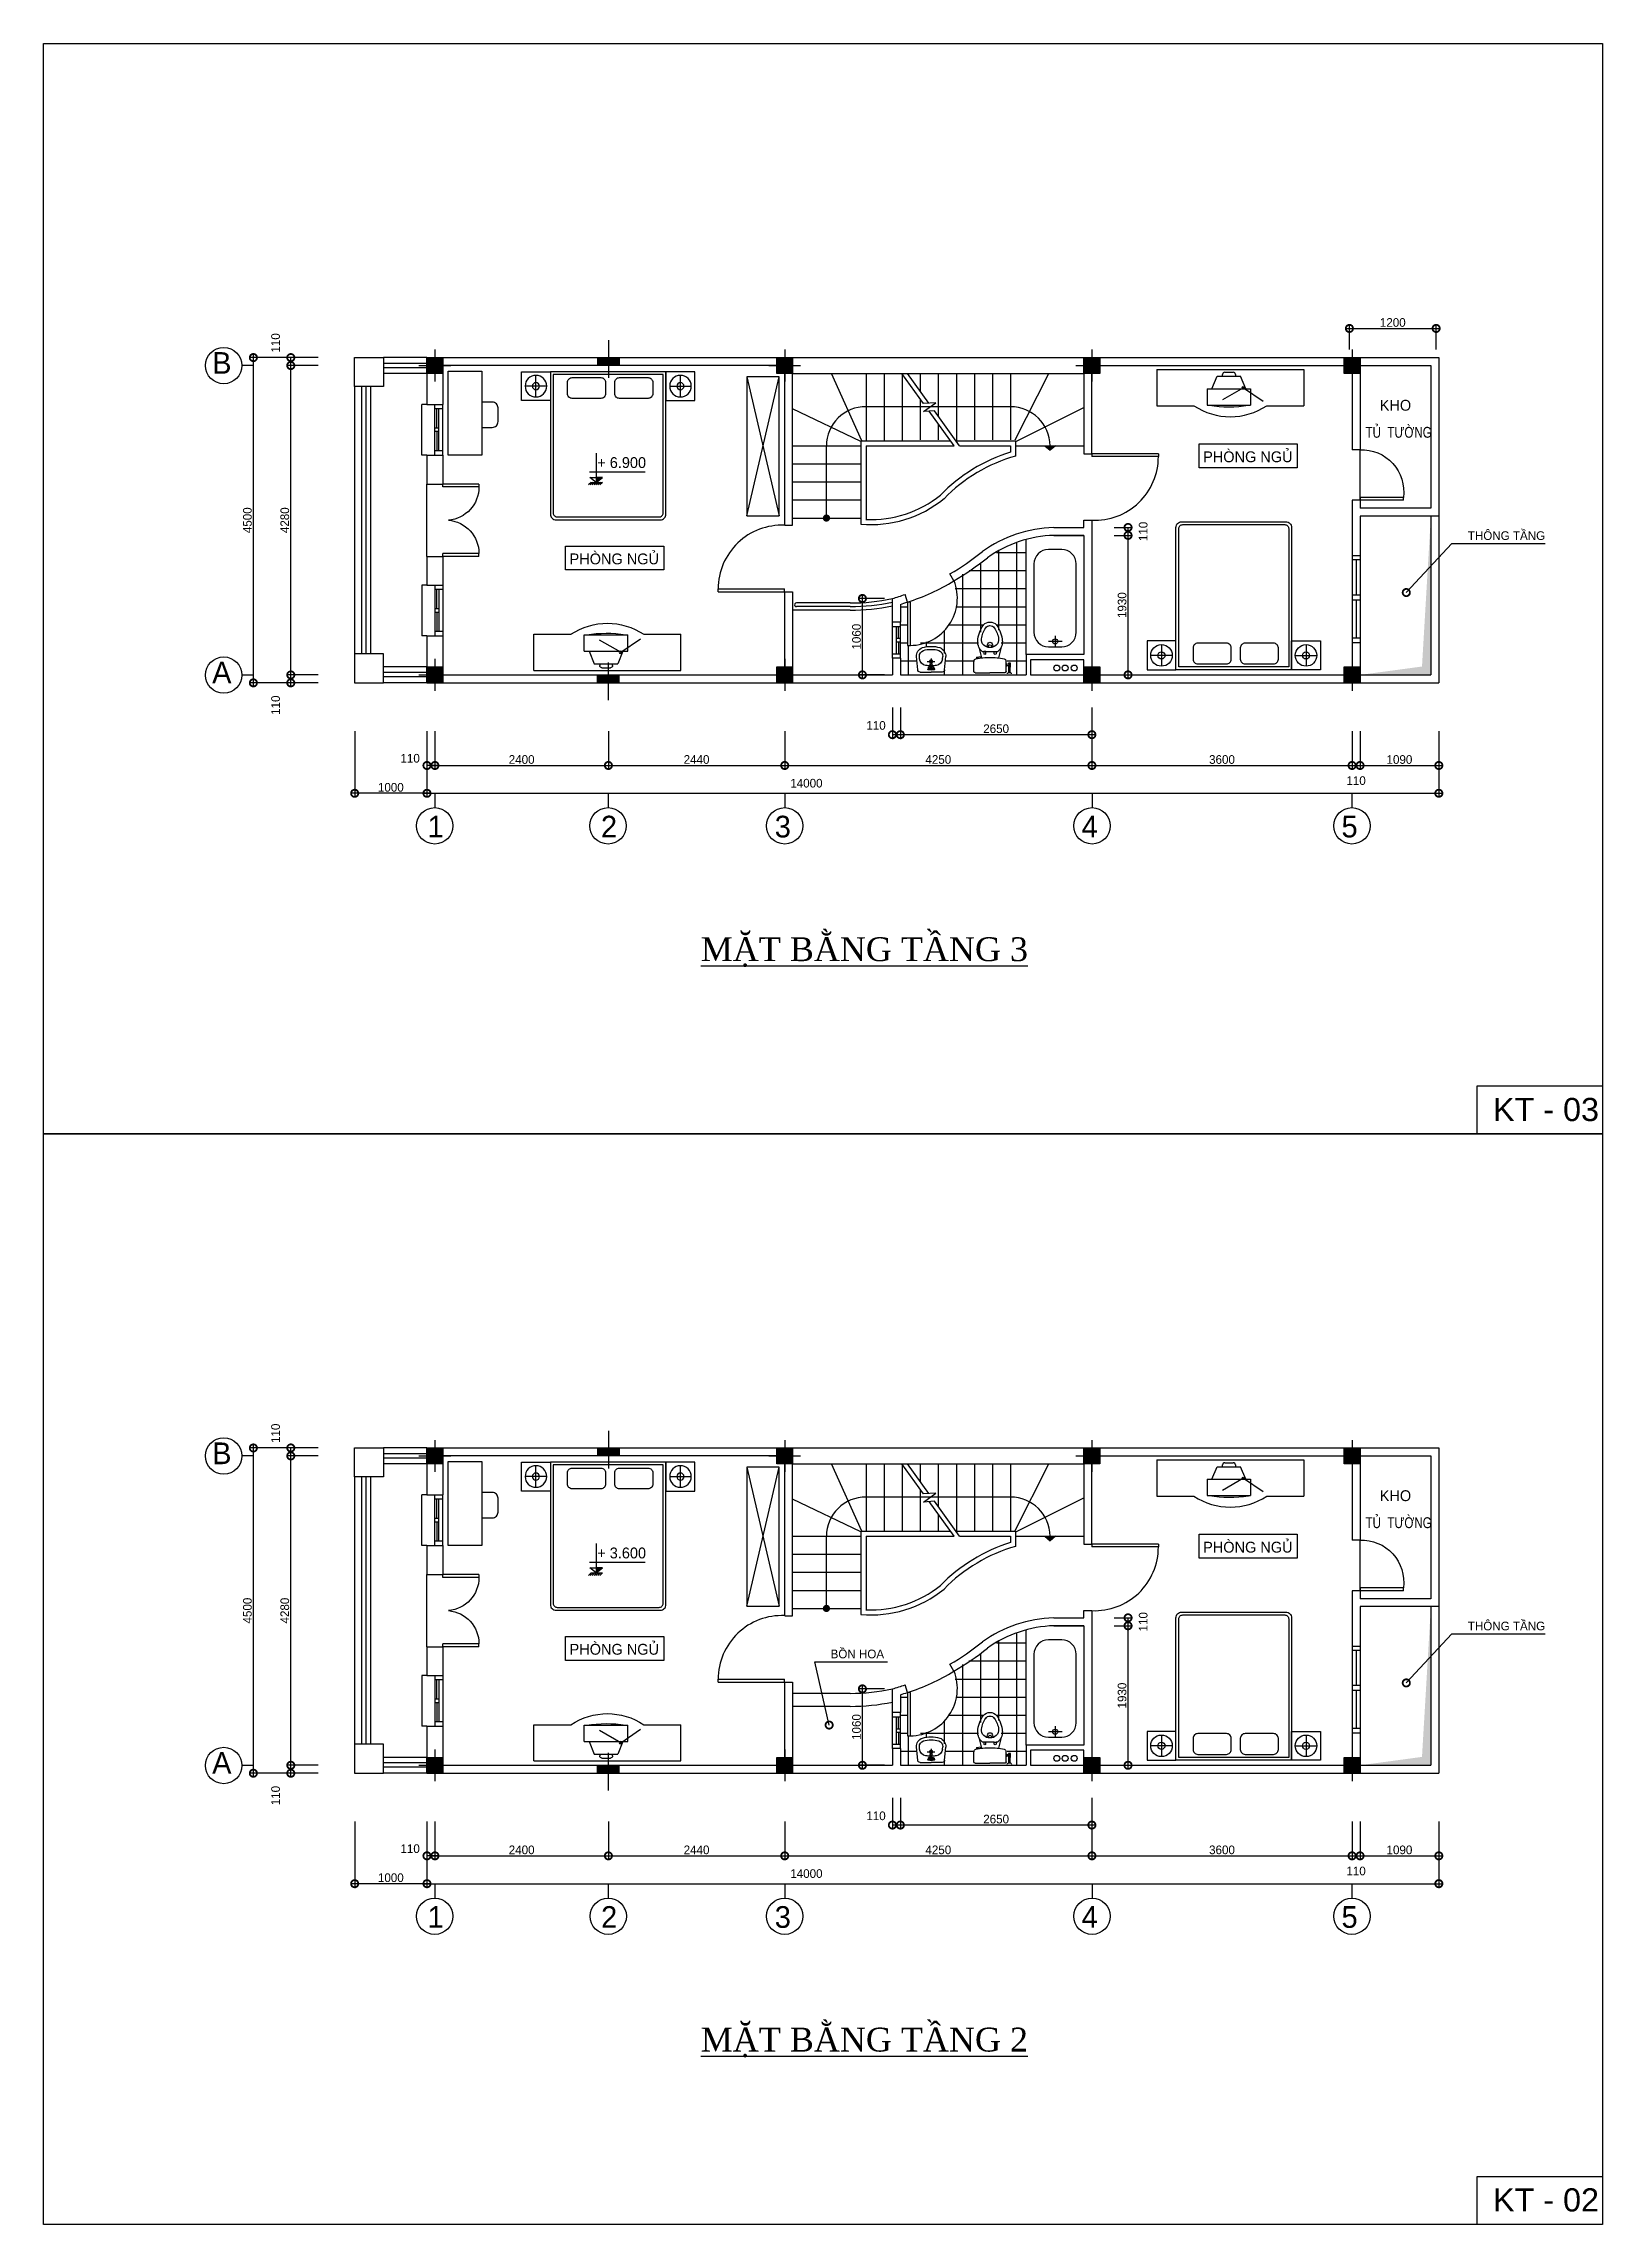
# Model space of a CAD drawing. Extents: x -13783 to 50918, y -8879 to 21290.
# Drawn here: x 7784 to 29351, y -8879 to 21290 of the extents above; entities that cross this region are included whole.
import ezdxf

# ---------------------------------------------------------------- set-up
doc = ezdxf.new("R2010")
doc.units = 0
doc.header["$LTSCALE"] = 600
doc.header["$MEASUREMENT"] = 0
doc.layers.get('0').update_dxf_attribs({"linetype": 'CONTINUOUS'})
doc.layers.get('Defpoints').update_dxf_attribs({"linetype": 'CONTINUOUS'})
for name, color, linetype in [('1', 1, 'CONTINUOUS'), ('3', 33, 'CONTINUOUS'), ('4', 4, 'CONTINUOUS'), ('9', 54, 'CONTINUOUS'), ('CAT', 7, 'CONTINUOUS'), ('COT', 2, 'CONTINUOUS'), ('D', 4, 'CONTINUOUS'), ('S', 53, 'CONTINUOUS')]:
    doc.layers.add(name, color=color, linetype=linetype)
doc.styles.add('GHICHU', font='VHARIAL.ttf', dxfattribs={"height": 420})
doc.styles.get("Standard").update_dxf_attribs({"font": 'VHARIAL.ttf'})
doc.styles.add('TT', font='VHAVAN.ttf')
doc.dimstyles.get("Standard").update_dxf_attribs({"dimtxt": 120, "dimasz": 200, "dimexe": 60, "dimexo": 110, "dimgap": 20, "dimtad": 1, "dimdec": 0, "dimzin": 0, "dimdsep": 46, "dimtxsty": 'TT', "dimblk1": 'DOTSMALL', "dimblk2": 'DOTSMALL', "dimsah": 1, "dimcen": 100, "dimdle": 60, "dimclrd": 251, "dimclre": 251, "dimclrt": 4, "dimadec": 0, "dimazin": 0, "dimtfac": 1, "dimtdec": 1, "dimtofl": 0, "dimtmove": 2, "dimatfit": 3, "dimldrblk": 'DOTSMALL', "dimfxl": 0, "dimtolj": 1, "dimtzin": 0, "dimarcsym": 0})

msp = doc.modelspace()

# ---------------------------------------------------------------- texts
at = {"color": 4, "style": 'GHICHU'}
for s, p in [('kt - 03', (27838.6, 6384.7)), ('kt - 02', (27838.6, -8700.1))]:
    msp.add_text(s, height=320, dxfattribs=at).set_placement(p)
at = {"layer": '1', "color": 2, "char_height": 330, "attachment_point": 1}
for s, insert in [('\\f.VnTimeH|b0|i0|c0|p34;\\LmÆt b»ng tÇng 3', (16876.3, 8927.2)), ('\\f.VnTimeH|b0|i0|c0|p34;\\LmÆt b»ng tÇng 2', (16876.3, -6157.7))]:
    msp.add_mtext(s, dxfattribs=dict(at, insert=insert))
at = {"layer": '9', "color": 4, "style": 'TT'}
for s, p in [('kho', (26270.7, 16211.8)), ('phßng ngñ', (23827.2, 15499.4)), ('+ 6.900', (15444.2, 15419.4)), ('phßng ngñ', (15061.3, 14086.7)), ('kho', (26270.7, 1127)), ('phßng ngñ', (23827.2, 414.6)), ('+ 3.600', (15444.2, 334.5)), ('phßng ngñ', (15061.3, -998.1))]:
    msp.add_text(s, height=150, dxfattribs=at).set_placement(p)
at = {"layer": '9', "color": 4, "style": 'TT', "width": 0.8}
for p in [(26073.5, 15838.1), (26073.5, 753.2)]:
    msp.add_text('tñ  t\xadêng ', height=150, dxfattribs=at).set_placement(p)
at = {"layer": '9', "color": 2, "style": 'TT'}
for s, p in [('1', (13096.3, 10308.3)), ('2', (15495.1, 10308.3)), ('3', (17899.8, 10308.3)), ('4', (22145.3, 10308.3)), ('5', (25741.6, 10308.3)), ('1', (13096.3, -4776.6)), ('2', (15497, -4776.6)), ('3', (17899.8, -4776.6)), ('4', (22145.3, -4776.6)), ('5', (25741.6, -4776.6))]:
    msp.add_text(s, height=300, dxfattribs=at).set_placement(p)
at = {"layer": '9', "color": 2, "char_height": 300, "width": 149.66, "attachment_point": 1, "style": 'TT'}
for s, insert in [('b', (10115.8, 17022.7)), ('a', (10115.8, 12739.7)), ('b', (10115.8, 1937.8)), ('a', (10115.8, -2345.1))]:
    msp.add_mtext(s, dxfattribs=dict(at, insert=insert))
at = {"layer": '9', "color": 4, "char_height": 120, "attachment_point": 4, "style": 'TT'}
for s, insert in [('\\A1;th«ng tÇng', (27489.1, 14483)), ('\\A1;th«ng tÇng', (27489.1, -601.8)), ('\\A1;bån hoa', (18672.6, -988.6))]:
    msp.add_mtext(s, dxfattribs=dict(at, insert=insert))

# ---------------------------------------------------------------- blocks, each defined once
blk = doc.blocks.new('_DOTSMALL')
at = {"color": 0, "linetype": 'ByBlock', "const_width": 0.5}
blk.add_lwpolyline([(-0.0625, 0, 1), (0.0625, 0, 1)], format="xyb", close=True, dxfattribs=at)
blk = doc.blocks.new('*D31')
at = {"color": 251, "linetype": 'ByBlock'}
for p, q in [((22288, -3305), (22288, -3841)), ((25888, -3305), (25888, -3841)), ((22228, -3781), (25948, -3781))]:
    blk.add_line(p, q, dxfattribs=at)
at = {"layer": 'Defpoints', "color": 0, "linetype": 'ByBlock'}
for p in [(22288, -3195), (25888, -3195), (25888, -3781)]:
    blk.add_point(p, dxfattribs=at)
at = {"color": 251, "linetype": 'ByBlock', "xscale": 200, "yscale": 200, "zscale": 200, "rotation": 180}
blk.add_blockref('_DOTSMALL', (22288, -3781), dxfattribs=at)
at = {"color": 251, "linetype": 'ByBlock', "xscale": 200, "yscale": 200, "zscale": 200}
blk.add_blockref('_DOTSMALL', (25888, -3781), dxfattribs=at)
at = {"color": 4, "linetype": 'ByBlock', "insert": (24088, -3699), "char_height": 120, "attachment_point": 5, "style": 'TT'}
blk.add_mtext('\\A1;3600', dxfattribs=at)
blk = doc.blocks.new('*D30')
at = {"color": 251, "linetype": 'ByBlock'}
for p, q in [((13088, 11780), (13088, 10859)), ((27088, 11780), (27088, 10859)), ((13028, 10919), (27148, 10919))]:
    blk.add_line(p, q, dxfattribs=at)
at = {"layer": 'Defpoints', "color": 0, "linetype": 'ByBlock'}
for p in [(13088, 11890), (27088, 11890), (27088, 10919)]:
    blk.add_point(p, dxfattribs=at)
at = {"color": 251, "linetype": 'ByBlock', "xscale": 200, "yscale": 200, "zscale": 200, "rotation": 180}
blk.add_blockref('_DOTSMALL', (13088, 10919), dxfattribs=at)
at = {"color": 251, "linetype": 'ByBlock', "xscale": 200, "yscale": 200, "zscale": 200}
blk.add_blockref('_DOTSMALL', (27088, 10919), dxfattribs=at)
at = {"color": 4, "linetype": 'ByBlock', "insert": (18338, 11058), "char_height": 120, "attachment_point": 5, "style": 'TT'}
blk.add_mtext('\\A1;14000', dxfattribs=at)
blk = doc.blocks.new('D92')
at = {"layer": 'D', "color": 4}
for p, q in [((0, 920), (0, 0)), ((0, 920), (40, 920)), ((40, 920), (40, 0)), ((0, 0), (40, 0))]:
    blk.add_line(p, q, dxfattribs=at)
at = {"layer": 'D', "color": 1}
blk.add_arc((40, 39), 881, 357.4539, 90, dxfattribs=at)
blk = doc.blocks.new('*D32')
at = {"color": 251, "linetype": 'ByBlock'}
for p, q in [((15598, 11780), (15598, 11244)), ((18038, 11780), (18038, 11244)), ((15538, 11304), (18098, 11304))]:
    blk.add_line(p, q, dxfattribs=at)
at = {"layer": 'Defpoints', "color": 0, "linetype": 'ByBlock'}
for p in [(15598, 11890), (18038, 11890), (18038, 11304)]:
    blk.add_point(p, dxfattribs=at)
at = {"color": 251, "linetype": 'ByBlock', "xscale": 200, "yscale": 200, "zscale": 200, "rotation": 180}
blk.add_blockref('_DOTSMALL', (15598, 11304), dxfattribs=at)
at = {"color": 251, "linetype": 'ByBlock', "xscale": 200, "yscale": 200, "zscale": 200}
blk.add_blockref('_DOTSMALL', (18038, 11304), dxfattribs=at)
at = {"color": 4, "linetype": 'ByBlock', "insert": (16818, 11386), "char_height": 120, "attachment_point": 5, "style": 'TT'}
blk.add_mtext('\\A1;2440', dxfattribs=at)
blk = doc.blocks.new('D10')
at = {"layer": 'D', "color": 4}
for p, q in [((-500, 1000), (0, 1000)), ((-500, 1000), (-500, 960)), ((-500, 960), (0, 960)), ((0, 960), (0, 1000)), ((-500, 40), (0, 40)), ((-500, 0), (-500, 40)), ((-500, 0), (0, 0)), ((0, 0), (0, 40))]:
    blk.add_line(p, q, dxfattribs=at)
for points in [[(0, 960), (0, 1000)], [(0, 0), (0, 40)]]:
    blk.add_lwpolyline(points, dxfattribs=at)
at = {"layer": 'D', "color": 1}
for centre, start, end in [((-38.4, 960), 180, 265.22811), ((-38.4, 40), 94.77189, 180)]:
    blk.add_arc(centre, 461.6, start, end, dxfattribs=at)
blk = doc.blocks.new('*D33')
at = {"color": 251, "linetype": 'ByBlock'}
for p, q in [((13198, 11780), (13198, 11244)), ((15598, 11780), (15598, 11244)), ((13138, 11304), (15658, 11304))]:
    blk.add_line(p, q, dxfattribs=at)
at = {"layer": 'Defpoints', "color": 0, "linetype": 'ByBlock'}
for p in [(13198, 11890), (15598, 11890), (15598, 11304)]:
    blk.add_point(p, dxfattribs=at)
at = {"color": 251, "linetype": 'ByBlock', "xscale": 200, "yscale": 200, "zscale": 200, "rotation": 180}
blk.add_blockref('_DOTSMALL', (13198, 11304), dxfattribs=at)
at = {"color": 251, "linetype": 'ByBlock', "xscale": 200, "yscale": 200, "zscale": 200}
blk.add_blockref('_DOTSMALL', (15598, 11304), dxfattribs=at)
at = {"color": 4, "linetype": 'ByBlock', "insert": (14398, 11386), "char_height": 120, "attachment_point": 5, "style": 'TT'}
blk.add_mtext('\\A1;2400', dxfattribs=at)
blk = doc.blocks.new('*D39')
at = {"color": 251, "linetype": 'ByBlock'}
for p, q in [((11584, 1862), (10626, 1862)), ((10686, -2698), (10686, 1922)), ((11584, -2638), (10626, -2638))]:
    blk.add_line(p, q, dxfattribs=at)
at = {"layer": 'Defpoints', "color": 0, "linetype": 'ByBlock'}
for p in [(10686, 1862), (11694, 1862), (11694, -2638)]:
    blk.add_point(p, dxfattribs=at)
at = {"color": 251, "linetype": 'ByBlock', "xscale": 200, "yscale": 200, "zscale": 200}
for p, rotation in [((10686, 1862), 90), ((10686, -2638), 270)]:
    blk.add_blockref('_DOTSMALL', p, dxfattribs=dict(at, rotation=rotation))
at = {"color": 4, "linetype": 'ByBlock', "insert": (10604, -388), "char_height": 120, "attachment_point": 5, "rotation": 90, "style": 'TT'}
blk.add_mtext('\\A1;4500', dxfattribs=at)
blk = doc.blocks.new('*D41')
at = {"color": 251, "linetype": 'ByBlock'}
for p, q in [((11204, -2588), (11204, 1812)), ((11584, 1752), (11144, 1752))]:
    blk.add_line(p, q, dxfattribs=at)
at = {"layer": 'Defpoints', "color": 0, "linetype": 'ByBlock'}
for p in [(11204, 1752), (11694, 1752), (11694, -2528)]:
    blk.add_point(p, dxfattribs=at)
at = {"color": 251, "linetype": 'ByBlock', "xscale": 200, "yscale": 200, "zscale": 200}
for p, rotation in [((11204, 1752), 90), ((11204, -2528), 270)]:
    blk.add_blockref('_DOTSMALL', p, dxfattribs=dict(at, rotation=rotation))
at = {"color": 4, "linetype": 'ByBlock', "insert": (11121, -388), "char_height": 120, "attachment_point": 5, "rotation": 90, "style": 'TT'}
blk.add_mtext('\\A1;4280', dxfattribs=at)
blk = doc.blocks.new('S700')
at = {"layer": '3'}
for p, q in [((700, 110), (0, 110)), ((700, 0), (0, 0)), ((325, 55), (325, 110)), ((375, 55), (375, 110))]:
    blk.add_line(p, q, dxfattribs=at)
at = {"layer": '3', "linetype": 'Continuous'}
for p, q in [((60, 0), (60, 110)), ((640, 55), (60, 55)), ((640, 0), (640, 110))]:
    blk.add_line(p, q, dxfattribs=at)
at = {"layer": '3', "color": 8, "linetype": 'Continuous'}
for p, q in [((325, 82.5), (60, 82.5)), ((375, 82.5), (640, 82.5))]:
    blk.add_line(p, q, dxfattribs=at)
blk = doc.blocks.new('*D40')
at = {"color": 251, "linetype": 'ByBlock'}
for p, q in [((11584, -2528), (11144, -2528)), ((11584, -2638), (11144, -2638)), ((11204, -2698), (11204, -2528))]:
    blk.add_line(p, q, dxfattribs=at)
at = {"layer": 'Defpoints', "color": 0, "linetype": 'ByBlock'}
for p in [(11204, -2528), (11694, -2528), (11694, -2638)]:
    blk.add_point(p, dxfattribs=at)
at = {"color": 251, "linetype": 'ByBlock', "xscale": 200, "yscale": 200, "zscale": 200}
for p, rotation in [((11204, -2528), 90), ((11204, -2638), 270)]:
    blk.add_blockref('_DOTSMALL', p, dxfattribs=dict(at, rotation=rotation))
at = {"color": 4, "linetype": 'ByBlock', "insert": (10994, -2947), "char_height": 120, "attachment_point": 5, "rotation": 90, "style": 'TT'}
blk.add_mtext('\\A1;110', dxfattribs=at)
blk = doc.blocks.new('*D35')
at = {"color": 251, "linetype": 'ByBlock'}
for p, q in [((13088, -3415), (13088, -3841)), ((13198, -3415), (13198, -3841)), ((13258, -3781), (13088, -3781))]:
    blk.add_line(p, q, dxfattribs=at)
at = {"layer": 'Defpoints', "color": 0, "linetype": 'ByBlock'}
for p in [(13088, -3305), (13198, -3305), (13088, -3781)]:
    blk.add_point(p, dxfattribs=at)
at = {"color": 251, "linetype": 'ByBlock', "xscale": 200, "yscale": 200, "zscale": 200, "rotation": 180}
blk.add_blockref('_DOTSMALL', (13088, -3781), dxfattribs=at)
at = {"color": 251, "linetype": 'ByBlock', "xscale": 200, "yscale": 200, "zscale": 200}
blk.add_blockref('_DOTSMALL', (13198, -3781), dxfattribs=at)
at = {"color": 4, "linetype": 'ByBlock', "insert": (12855, -3682), "char_height": 120, "attachment_point": 5, "style": 'TT'}
blk.add_mtext('\\A1;110', dxfattribs=at)
blk = doc.blocks.new('*D36')
at = {"color": 251, "linetype": 'ByBlock'}
for p, q in [((12088, 11778), (12088, 10859)), ((13088, 11778), (13088, 10859)), ((13148, 10919), (12028, 10919))]:
    blk.add_line(p, q, dxfattribs=at)
at = {"layer": 'Defpoints', "color": 0, "linetype": 'ByBlock'}
for p in [(12088, 11888), (13088, 11888), (12088, 10919)]:
    blk.add_point(p, dxfattribs=at)
at = {"color": 251, "linetype": 'ByBlock', "xscale": 200, "yscale": 200, "zscale": 200, "rotation": 180}
blk.add_blockref('_DOTSMALL', (12088, 10919), dxfattribs=at)
at = {"color": 251, "linetype": 'ByBlock', "xscale": 200, "yscale": 200, "zscale": 200}
blk.add_blockref('_DOTSMALL', (13088, 10919), dxfattribs=at)
at = {"color": 4, "linetype": 'ByBlock', "insert": (12588, 11001), "char_height": 120, "attachment_point": 5, "style": 'TT'}
blk.add_mtext('\\A1;1000', dxfattribs=at)
blk = doc.blocks.new('COT')
at = {"layer": '1'}
h = blk.add_hatch(color=256, dxfattribs=at)
h.paths.add_polyline_path([(0, 0), (110, 0), (110, 110), (0, 110)])
h.paths.add_polyline_path([(0, 0), (0, 110), (-110, 110), (-110, 0)])
h.paths.add_polyline_path([(0, 0), (-110, 0), (-110, -110), (0, -110)])
h.paths.add_polyline_path([(0, 0), (0, -110), (110, -110), (110, 0)])
for p, q in [((-220, 0), (220, 0)), ((0, -220), (0, 220))]:
    blk.add_line(p, q, dxfattribs=at)
blk.add_lwpolyline([(-110, -110), (110, -110), (110, 110), (-110, 110)], close=True, dxfattribs=at)
blk = doc.blocks.new('*D42')
at = {"color": 251, "linetype": 'ByBlock'}
for p, q in [((11584, 1862), (11144, 1862)), ((11204, 1692), (11204, 1862))]:
    blk.add_line(p, q, dxfattribs=at)
at = {"layer": 'Defpoints', "color": 0, "linetype": 'ByBlock'}
for p in [(11204, 1862), (11694, 1862), (11694, 1752)]:
    blk.add_point(p, dxfattribs=at)
at = {"color": 251, "linetype": 'ByBlock', "xscale": 200, "yscale": 200, "zscale": 200}
for p, rotation in [((11204, 1862), 90), ((11204, 1752), 270)]:
    blk.add_blockref('_DOTSMALL', p, dxfattribs=dict(at, rotation=rotation))
at = {"color": 4, "linetype": 'ByBlock', "insert": (10994, 2065), "char_height": 120, "attachment_point": 5, "rotation": 90, "style": 'TT'}
blk.add_mtext('\\A1;110', dxfattribs=at)
blk = doc.blocks.new('TV')
at = {"layer": '1', "color": 44}
for p, q in [((-697, 266), (1337, 266)), ((-697, 266), (-697, -234)), ((0, 0), (600, 0)), ((0, 0), (0, -228)), ((65, 0), (137, 173)), ((137, 173), (463, 173)), ((504, 15), (210, -155)), ((214, 173), (214, 198)), ((244, 228), (361, 228)), ((391, 198), (391, 173)), ((535, 0), (463, 173)), ((504, 15), (776, -172)), ((600, 0), (600, -228)), ((1337, 266), (1337, -234)), ((-697, -234), (-184, -234)), ((0, -228), (600, -228)), ((824, -234), (1337, -234))]:
    blk.add_line(p, q, dxfattribs=at)
blk.add_circle((500, 14), 15.5, dxfattribs=at)
for centre, radius, start, end in [((244, 198), 30, 90, 180), ((361, 198), 30, 0, 90), ((320, 521), 908, 236.2754, 303.7246), ((304, 1505), 1754, 261.0106, 278.7577)]:
    blk.add_arc(centre, radius, start, end, dxfattribs=at)
blk = doc.blocks.new('GUONG2')
at = {"color": 44}
for p, q in [((975, 1877), (975, 2174)), ((826, 2026), (1124, 2026)), ((826, 26), (1124, 26)), ((975, 174), (975, -123))]:
    blk.add_line(p, q, dxfattribs=at)
for points in [[(1175, 1826), (775, 1826), (775, 2226), (1175, 2226)], [(1175, 226), (775, 226), (775, -174), (1175, -174)]]:
    blk.add_lwpolyline(points, close=True, dxfattribs=at)
for points in [[(-795, 1826), (1175, 1826), (1175, 226), (-795, 226, -0.414214), (-875, 306), (-875, 1746, -0.414214)], [(-780, 1786), (1135, 1786), (1135, 266), (-780, 266, -0.414214), (-835, 321), (-835, 1731, -0.414214)], [(806, 1578), (806, 1182, 0.414214), (871, 1117), (1028, 1117, 0.414214), (1093, 1182), (1093, 1578, 0.414214), (1028, 1643), (871, 1643, 0.414214)], [(806, 925), (806, 528, 0.414214), (871, 463), (1028, 463, 0.414214), (1093, 528), (1093, 925, 0.414214), (1028, 990), (871, 990, 0.414214)]]:
    blk.add_lwpolyline(points, format="xyb", close=True, dxfattribs=at)
for centre, radius in [((975, 2026), 149), ((975, 2026), 48.7), ((975, 26), 149), ((975, 26), 48.7)]:
    blk.add_circle(centre, radius, dxfattribs=at)
blk = doc.blocks.new('*D34')
at = {"color": 251, "linetype": 'ByBlock'}
for p, q in [((18038, 11780), (18038, 11244)), ((22288, 11780), (22288, 11244)), ((17978, 11304), (22348, 11304))]:
    blk.add_line(p, q, dxfattribs=at)
at = {"layer": 'Defpoints', "color": 0, "linetype": 'ByBlock'}
for p in [(18038, 11890), (22288, 11890), (22288, 11304)]:
    blk.add_point(p, dxfattribs=at)
at = {"color": 251, "linetype": 'ByBlock', "xscale": 200, "yscale": 200, "zscale": 200, "rotation": 180}
blk.add_blockref('_DOTSMALL', (18038, 11304), dxfattribs=at)
at = {"color": 251, "linetype": 'ByBlock', "xscale": 200, "yscale": 200, "zscale": 200}
blk.add_blockref('_DOTSMALL', (22288, 11304), dxfattribs=at)
at = {"color": 4, "linetype": 'ByBlock', "insert": (20163, 11386), "char_height": 120, "attachment_point": 5, "style": 'TT'}
blk.add_mtext('\\A1;4250', dxfattribs=at)
blk = doc.blocks.new('LAVABO1')
at = {"layer": '1', "color": 4}
for p, q in [((-154, 139), (-154, 0)), ((-154, -139), (-154, 0)), ((-124, 169), (40, 185)), ((13, 145), (44, 148)), ((-124, -169), (40, -185)), ((13, -145), (44, -148))]:
    blk.add_line(p, q, dxfattribs=at)
at = {"layer": '1', "color": 9}
for p, q in [((-99, 38), (-116, 43)), ((-105, 6), (-69, 6)), ((-101, 10), (-52, 13)), ((-94, 32), (-94, 11)), ((18, 0), (-44, 0)), ((-22, -48), (-22, 46)), ((-99, -37), (-116, -42)), ((-105, -6), (-69, -6)), ((-101, -11), (-52, -11)), ((-94, -11), (-94, -31))]:
    blk.add_line(p, q, dxfattribs=at)
for centre, radius in [((-112, 28), 5.92), ((-21, 0), 20.5), ((-21, 0), 9.23), ((-112, -26), 5.92)]:
    blk.add_circle(centre, radius, dxfattribs=at)
at = {"layer": '1', "color": 4}
for centre, radius, start, end in [((-124, 139), 29.9, 90, 180), ((393, 0), 468, 172.0553, 178.57), ((22, 52), 93.5, 95.6718, 172.0553), ((45, 70), 115, 19.6018, 92.554), ((45, 70), 77.6, 19.6018, 92.554), ((-149, 11), 280, 358.0465, 17.937), ((-149, 11), 318, 358.0465, 17.937), ((-149, -11), 318, 342.063, 1.9535), ((-124, -139), 29.9, 180, 270), ((393, 0), 468, 181.3773, 187.9447), ((22, -52), 93.5, 187.9447, 264.3282), ((45, -70), 115, 267.446, 340.3982), ((45, -70), 77.6, 267.446, 340.3982), ((-149, -11), 280, 342.063, 1.9535)]:
    blk.add_arc(centre, radius, start, end, dxfattribs=at)
at = {"layer": '1', "color": 9}
for centre, radius, start, end in [((92, 1), 220, 170.4498, 189.5502), ((-118, 36), 7.48, 73.8628, 170.4498), ((-110, 0), 13.8, 27.3515, 334.5788), ((-105, 0), 6.16, 96.5252, 263.4748), ((-100, 32), 5.99, 0, 73.8628), ((-70, 0), 6.16, 276.5252, 83.4748), ((-57, 1), 12.8, 289.7044, 70.2956), ((-118, -35), 7.48, 189.5502, 286.1372), ((-100, -31), 5.99, 286.1372, 0)]:
    blk.add_arc(centre, radius, start, end, dxfattribs=at)
blk = doc.blocks.new('S500')
at = {"layer": '3'}
for p, q in [((0, 500), (0, 0)), ((110, 500), (110, 0)), ((55, 275), (110, 275)), ((55, 225), (110, 225))]:
    blk.add_line(p, q, dxfattribs=at)
at = {"layer": '3', "linetype": 'Continuous'}
for p, q in [((0, 440), (110, 440)), ((55, 440), (55, 60)), ((0, 60), (110, 60))]:
    blk.add_line(p, q, dxfattribs=at)
at = {"layer": '3', "color": 8, "linetype": 'Continuous'}
for p, q in [((82.5, 275), (82.5, 440)), ((82.5, 225), (82.5, 60))]:
    blk.add_line(p, q, dxfattribs=at)
blk = doc.blocks.new('XIBET1')
at = {"layer": '1', "color": 4}
for p, q in [((-214, 334), (-214, 190)), ((-199, 349), (8, 349)), ((216, 349), (8, 349)), ((230, 334), (230, 190)), ((-146, -4), (-109, 144)), ((162, -4), (125, 144))]:
    blk.add_line(p, q, dxfattribs=at)
at = {"layer": '1', "color": 8}
for p, q in [((247, 362), (247, 364)), ((295, 351), (258, 351)), ((267, 351), (267, 271)), ((287, 351), (287, 271)), ((306, 364), (306, 362)), ((-181, 139), (-179, 151)), ((-121, 130), (-181, 139)), ((-179, 151), (-120, 143)), ((-175, 151), (-174, 154)), ((-161, 149), (-160, 151)), ((-158, 136), (-156, 148)), ((-120, 143), (-121, 131)), ((-120, 143), (-121, 130)), ((-78, 60), (-96, 60)), ((-78, 58), (-78, 87)), ((-49, 58), (-78, 58)), ((-49, 87), (-49, 58)), ((65, 60), (-49, 60)), ((65, 87), (65, 58)), ((65, 58), (95, 58)), ((95, 58), (95, 87)), ((112, 60), (95, 60)), ((238, 255), (238, 227)), ((273, 253), (238, 252)), ((273, 234), (238, 233)), ((264, 271), (290, 271)), ((264, 253), (264, 271)), ((264, 267), (290, 267)), ((264, 218), (264, 234)), ((290, 222), (264, 222)), ((290, 218), (264, 218)), ((290, 271), (290, 218))]:
    blk.add_line(p, q, dxfattribs=at)
at = {"layer": '1'}
for p, q in [((230, 261), (232, 261)), ((232, 221), (230, 221))]:
    blk.add_line(p, q, dxfattribs=at)
at = {"layer": '1', "color": 4}
for centre, radius, start, end in [((-199, 334), 14.6, 90, 180), ((216, 334), 14.6, 0, 90), ((-178, 191), 35.8, 181.8798, 255.4377), ((-8, 996), 858, 257.9368, 271.0702), ((17, -79), 179, 128.8829, 182.1511), ((0, -111), 111, 85.7999, 184.6028), ((24, 996), 858, 268.9298, 282.0632), ((0, -79), 179, 357.8489, 51.1171), ((195, 191), 35.8, 284.5623, 358.1202), ((302, -48), 466, 184.6374, 214.4478), ((211, -78), 324, 187.4042, 216.4205), ((8, -233), 68.9, 212.4421, 327.5579), ((16, -111), 111, 355.3972, 94.2001), ((-194, -78), 324, 323.5795, 352.5958), ((-286, -48), 466, 325.5522, 355.3626), ((-1, -249), 102, 217.3914, 275.0553), ((17, -249), 102, 264.9447, 322.6086)]:
    blk.add_arc(centre, radius, start, end, dxfattribs=at)
at = {"layer": '1', "color": 8}
for centre, radius, start, end in [((258, 362), 10.8, 180, 270), ((295, 362), 10.8, 270, 0), ((-167, 151), 16.7, 227.4685, 296.0137), ((-64, 81), 15.8, 21.291, 158.709), ((80, 81), 15.8, 21.291, 158.709), ((232, 255), 6.07, 0, 90), ((232, 227), 6.07, 270, 0), ((273, 244), 13.5, 226.8143, 133.1857), ((273, 244), 9.45, 270, 90), ((57, -5), 90.4, 180.1343, 219.8111), ((8, -15), 21, 135.8467, 44.1533), ((6, -48), 23.6, 219.8111, 274.9288), ((10, -48), 23.6, 265.0712, 320.1889), ((-41, -5), 90.4, 320.1889, 359.8657)]:
    blk.add_arc(centre, radius, start, end, dxfattribs=at)
blk = doc.blocks.new('SD12')
at = {"layer": 'S'}
for p, q in [((0, 0), (1200, 0)), ((1140, -110), (1140, 0)), ((0, -110), (1200, -110)), ((60, -110), (60, 0)), ((60, -55), (421, -55)), ((60, -55), (546, -55)), ((546, -110), (546, 0)), ((615, -110), (615, 0)), ((615, -55), (1140, -55))]:
    blk.add_line(p, q, dxfattribs=at)
blk = doc.blocks.new('*D38')
at = {"color": 251, "linetype": 'ByBlock'}
for p, q in [((25998, -3305), (25998, -3841)), ((27088, -3305), (27088, -3841)), ((25938, -3781), (27148, -3781))]:
    blk.add_line(p, q, dxfattribs=at)
at = {"layer": 'Defpoints', "color": 0, "linetype": 'ByBlock'}
for p in [(25998, -3195), (27088, -3195), (27088, -3781)]:
    blk.add_point(p, dxfattribs=at)
at = {"color": 251, "linetype": 'ByBlock', "xscale": 200, "yscale": 200, "zscale": 200, "rotation": 180}
blk.add_blockref('_DOTSMALL', (25998, -3781), dxfattribs=at)
at = {"color": 251, "linetype": 'ByBlock', "xscale": 200, "yscale": 200, "zscale": 200}
blk.add_blockref('_DOTSMALL', (27088, -3781), dxfattribs=at)
at = {"color": 4, "linetype": 'ByBlock', "insert": (26543, -3699), "char_height": 120, "attachment_point": 5, "style": 'TT'}
blk.add_mtext('\\A1;1090', dxfattribs=at)
blk = doc.blocks.new('*D37')
at = {"color": 251, "linetype": 'ByBlock'}
for p, q in [((25888, -3305), (25888, -3841)), ((25998, -3305), (25998, -3841)), ((25828, -3781), (25998, -3781))]:
    blk.add_line(p, q, dxfattribs=at)
at = {"layer": 'Defpoints', "color": 0, "linetype": 'ByBlock'}
for p in [(25888, -3195), (25998, -3195), (25998, -3781)]:
    blk.add_point(p, dxfattribs=at)
at = {"color": 251, "linetype": 'ByBlock', "xscale": 200, "yscale": 200, "zscale": 200, "rotation": 180}
blk.add_blockref('_DOTSMALL', (25888, -3781), dxfattribs=at)
at = {"color": 251, "linetype": 'ByBlock', "xscale": 200, "yscale": 200, "zscale": 200}
blk.add_blockref('_DOTSMALL', (25998, -3781), dxfattribs=at)
at = {"color": 4, "linetype": 'ByBlock', "insert": (25943, -3991), "char_height": 120, "attachment_point": 5, "style": 'TT'}
blk.add_mtext('\\A1;110', dxfattribs=at)
blk = doc.blocks.new('D70')
at = {"layer": 'D', "color": 4}
for p, q in [((0, 600), (0, 0)), ((0, 600), (40, 600)), ((40, 600), (40, 0)), ((40, 0), (0, 0)), ((0, 0), (40, 0))]:
    blk.add_line(p, q, dxfattribs=at)
at = {"layer": 'D', "color": 1}
blk.add_lwpolyline([(40, 0), (700, 0)], dxfattribs=at)
blk.add_arc((118, 22), 583, 357.8054, 97.6472, dxfattribs=at)
blk = doc.blocks.new('*D69')
at = {"color": 251, "linetype": 'ByBlock'}
for p, q in [((22598, 14487), (22848, 14487)), ((22788, 12497), (22788, 14547)), ((22598, 12557), (22848, 12557))]:
    blk.add_line(p, q, dxfattribs=at)
at = {"layer": 'Defpoints', "color": 0, "linetype": 'ByBlock'}
for p in [(22488, 14487), (22788, 14487), (22488, 12557)]:
    blk.add_point(p, dxfattribs=at)
at = {"color": 251, "linetype": 'ByBlock', "xscale": 200, "yscale": 200, "zscale": 200}
for p, rotation in [((22788, 14487), 90), ((22788, 12557), 270)]:
    blk.add_blockref('_DOTSMALL', p, dxfattribs=dict(at, rotation=rotation))
at = {"color": 4, "linetype": 'ByBlock', "insert": (22706, 13522), "char_height": 120, "attachment_point": 5, "rotation": 90, "style": 'TT'}
blk.add_mtext('\\A1;1930', dxfattribs=at)
blk = doc.blocks.new('*D70')
at = {"color": 251, "linetype": 'ByBlock'}
for p, q in [((22598, 14597), (22848, 14597)), ((22788, 14427), (22788, 14597))]:
    blk.add_line(p, q, dxfattribs=at)
at = {"layer": 'Defpoints', "color": 0, "linetype": 'ByBlock'}
for p in [(22488, 14597), (22488, 14487), (22788, 14597)]:
    blk.add_point(p, dxfattribs=at)
at = {"color": 251, "linetype": 'ByBlock', "xscale": 200, "yscale": 200, "zscale": 200}
for p, rotation in [((22788, 14597), 90), ((22788, 14487), 270)]:
    blk.add_blockref('_DOTSMALL', p, dxfattribs=dict(at, rotation=rotation))
at = {"color": 4, "linetype": 'ByBlock', "insert": (22998, 14542), "char_height": 120, "attachment_point": 5, "rotation": 90, "style": 'TT'}
blk.add_mtext('\\A1;110', dxfattribs=at)
blk = doc.blocks.new('*D72')
at = {"color": 251, "linetype": 'ByBlock'}
for p, q in [((13088, 11780), (13088, 10859)), ((27088, 11780), (27088, 10859)), ((13028, 10919), (27148, 10919))]:
    blk.add_line(p, q, dxfattribs=at)
at = {"layer": 'Defpoints', "color": 0, "linetype": 'ByBlock'}
for p in [(13088, 11890), (27088, 11890), (27088, 10919)]:
    blk.add_point(p, dxfattribs=at)
at = {"color": 251, "linetype": 'ByBlock', "xscale": 200, "yscale": 200, "zscale": 200, "rotation": 180}
blk.add_blockref('_DOTSMALL', (13088, 10919), dxfattribs=at)
at = {"color": 251, "linetype": 'ByBlock', "xscale": 200, "yscale": 200, "zscale": 200}
blk.add_blockref('_DOTSMALL', (27088, 10919), dxfattribs=at)
at = {"color": 4, "linetype": 'ByBlock', "insert": (18338, 11058), "char_height": 120, "attachment_point": 5, "style": 'TT'}
blk.add_mtext('\\A1;14000', dxfattribs=at)
blk = doc.blocks.new('*D81')
at = {"color": 251, "linetype": 'ByBlock'}
for p, q in [((18038, 11780), (18038, 11244)), ((22288, 11780), (22288, 11244)), ((17978, 11304), (22348, 11304))]:
    blk.add_line(p, q, dxfattribs=at)
at = {"layer": 'Defpoints', "color": 0, "linetype": 'ByBlock'}
for p in [(18038, 11890), (22288, 11890), (22288, 11304)]:
    blk.add_point(p, dxfattribs=at)
at = {"color": 251, "linetype": 'ByBlock', "xscale": 200, "yscale": 200, "zscale": 200, "rotation": 180}
blk.add_blockref('_DOTSMALL', (18038, 11304), dxfattribs=at)
at = {"color": 251, "linetype": 'ByBlock', "xscale": 200, "yscale": 200, "zscale": 200}
blk.add_blockref('_DOTSMALL', (22288, 11304), dxfattribs=at)
at = {"color": 4, "linetype": 'ByBlock', "insert": (20163, 11386), "char_height": 120, "attachment_point": 5, "style": 'TT'}
blk.add_mtext('\\A1;4250', dxfattribs=at)
blk = doc.blocks.new('*D76')
at = {"color": 251, "linetype": 'ByBlock'}
for p, q in [((11204, 12497), (11204, 16897)), ((11584, 16837), (11144, 16837))]:
    blk.add_line(p, q, dxfattribs=at)
at = {"layer": 'Defpoints', "color": 0, "linetype": 'ByBlock'}
for p in [(11204, 16837), (11694, 16837), (11694, 12557)]:
    blk.add_point(p, dxfattribs=at)
at = {"color": 251, "linetype": 'ByBlock', "xscale": 200, "yscale": 200, "zscale": 200}
for p, rotation in [((11204, 16837), 90), ((11204, 12557), 270)]:
    blk.add_blockref('_DOTSMALL', p, dxfattribs=dict(at, rotation=rotation))
at = {"color": 4, "linetype": 'ByBlock', "insert": (11121, 14697), "char_height": 120, "attachment_point": 5, "rotation": 90, "style": 'TT'}
blk.add_mtext('\\A1;4280', dxfattribs=at)
blk = doc.blocks.new('*D75')
at = {"color": 251, "linetype": 'ByBlock'}
for p, q in [((11584, 16947), (10626, 16947)), ((10686, 12387), (10686, 17007)), ((11584, 12447), (10626, 12447))]:
    blk.add_line(p, q, dxfattribs=at)
at = {"layer": 'Defpoints', "color": 0, "linetype": 'ByBlock'}
for p in [(10686, 16947), (11694, 16947), (11694, 12447)]:
    blk.add_point(p, dxfattribs=at)
at = {"color": 251, "linetype": 'ByBlock', "xscale": 200, "yscale": 200, "zscale": 200}
for p, rotation in [((10686, 16947), 90), ((10686, 12447), 270)]:
    blk.add_blockref('_DOTSMALL', p, dxfattribs=dict(at, rotation=rotation))
at = {"color": 4, "linetype": 'ByBlock', "insert": (10604, 14697), "char_height": 120, "attachment_point": 5, "rotation": 90, "style": 'TT'}
blk.add_mtext('\\A1;4500', dxfattribs=at)
blk = doc.blocks.new('*D74')
at = {"color": 251, "linetype": 'ByBlock'}
for p, q in [((13198, 11780), (13198, 11244)), ((15598, 11780), (15598, 11244)), ((13138, 11304), (15658, 11304))]:
    blk.add_line(p, q, dxfattribs=at)
at = {"layer": 'Defpoints', "color": 0, "linetype": 'ByBlock'}
for p in [(13198, 11890), (15598, 11890), (15598, 11304)]:
    blk.add_point(p, dxfattribs=at)
at = {"color": 251, "linetype": 'ByBlock', "xscale": 200, "yscale": 200, "zscale": 200, "rotation": 180}
blk.add_blockref('_DOTSMALL', (13198, 11304), dxfattribs=at)
at = {"color": 251, "linetype": 'ByBlock', "xscale": 200, "yscale": 200, "zscale": 200}
blk.add_blockref('_DOTSMALL', (15598, 11304), dxfattribs=at)
at = {"color": 4, "linetype": 'ByBlock', "insert": (14398, 11386), "char_height": 120, "attachment_point": 5, "style": 'TT'}
blk.add_mtext('\\A1;2400', dxfattribs=at)
blk = doc.blocks.new('*D77')
at = {"color": 251, "linetype": 'ByBlock'}
for p, q in [((11584, 12557), (11144, 12557)), ((11584, 12447), (11144, 12447)), ((11204, 12387), (11204, 12557))]:
    blk.add_line(p, q, dxfattribs=at)
at = {"layer": 'Defpoints', "color": 0, "linetype": 'ByBlock'}
for p in [(11204, 12557), (11694, 12557), (11694, 12447)]:
    blk.add_point(p, dxfattribs=at)
at = {"color": 251, "linetype": 'ByBlock', "xscale": 200, "yscale": 200, "zscale": 200}
for p, rotation in [((11204, 12557), 90), ((11204, 12447), 270)]:
    blk.add_blockref('_DOTSMALL', p, dxfattribs=dict(at, rotation=rotation))
at = {"color": 4, "linetype": 'ByBlock', "insert": (10994, 12138), "char_height": 120, "attachment_point": 5, "rotation": 90, "style": 'TT'}
blk.add_mtext('\\A1;110', dxfattribs=at)
blk = doc.blocks.new('*D79')
at = {"color": 251, "linetype": 'ByBlock'}
for p, q in [((12088, 11778), (12088, 10859)), ((13088, 11778), (13088, 10859)), ((13148, 10919), (12028, 10919))]:
    blk.add_line(p, q, dxfattribs=at)
at = {"layer": 'Defpoints', "color": 0, "linetype": 'ByBlock'}
for p in [(12088, 11888), (13088, 11888), (12088, 10919)]:
    blk.add_point(p, dxfattribs=at)
at = {"color": 251, "linetype": 'ByBlock', "xscale": 200, "yscale": 200, "zscale": 200, "rotation": 180}
blk.add_blockref('_DOTSMALL', (12088, 10919), dxfattribs=at)
at = {"color": 251, "linetype": 'ByBlock', "xscale": 200, "yscale": 200, "zscale": 200}
blk.add_blockref('_DOTSMALL', (13088, 10919), dxfattribs=at)
at = {"color": 4, "linetype": 'ByBlock', "insert": (12588, 11001), "char_height": 120, "attachment_point": 5, "style": 'TT'}
blk.add_mtext('\\A1;1000', dxfattribs=at)
blk = doc.blocks.new('*D78')
at = {"color": 251, "linetype": 'ByBlock'}
for p, q in [((13088, 11670), (13088, 11244)), ((13198, 11670), (13198, 11244)), ((13258, 11304), (13088, 11304))]:
    blk.add_line(p, q, dxfattribs=at)
at = {"layer": 'Defpoints', "color": 0, "linetype": 'ByBlock'}
for p in [(13088, 11780), (13198, 11780), (13088, 11304)]:
    blk.add_point(p, dxfattribs=at)
at = {"color": 251, "linetype": 'ByBlock', "xscale": 200, "yscale": 200, "zscale": 200, "rotation": 180}
blk.add_blockref('_DOTSMALL', (13088, 11304), dxfattribs=at)
at = {"color": 251, "linetype": 'ByBlock', "xscale": 200, "yscale": 200, "zscale": 200}
blk.add_blockref('_DOTSMALL', (13198, 11304), dxfattribs=at)
at = {"color": 4, "linetype": 'ByBlock', "insert": (12855, 11403), "char_height": 120, "attachment_point": 5, "style": 'TT'}
blk.add_mtext('\\A1;110', dxfattribs=at)
blk = doc.blocks.new('*D73')
at = {"color": 251, "linetype": 'ByBlock'}
for p, q in [((15598, 11780), (15598, 11244)), ((18038, 11780), (18038, 11244)), ((15538, 11304), (18098, 11304))]:
    blk.add_line(p, q, dxfattribs=at)
at = {"layer": 'Defpoints', "color": 0, "linetype": 'ByBlock'}
for p in [(15598, 11890), (18038, 11890), (18038, 11304)]:
    blk.add_point(p, dxfattribs=at)
at = {"color": 251, "linetype": 'ByBlock', "xscale": 200, "yscale": 200, "zscale": 200, "rotation": 180}
blk.add_blockref('_DOTSMALL', (15598, 11304), dxfattribs=at)
at = {"color": 251, "linetype": 'ByBlock', "xscale": 200, "yscale": 200, "zscale": 200}
blk.add_blockref('_DOTSMALL', (18038, 11304), dxfattribs=at)
at = {"color": 4, "linetype": 'ByBlock', "insert": (16818, 11386), "char_height": 120, "attachment_point": 5, "style": 'TT'}
blk.add_mtext('\\A1;2440', dxfattribs=at)
blk = doc.blocks.new('*D80')
at = {"color": 251, "linetype": 'ByBlock'}
for p, q in [((11584, 16947), (11144, 16947)), ((11204, 16777), (11204, 16947))]:
    blk.add_line(p, q, dxfattribs=at)
at = {"layer": 'Defpoints', "color": 0, "linetype": 'ByBlock'}
for p in [(11204, 16947), (11694, 16947), (11694, 16837)]:
    blk.add_point(p, dxfattribs=at)
at = {"color": 251, "linetype": 'ByBlock', "xscale": 200, "yscale": 200, "zscale": 200}
for p, rotation in [((11204, 16947), 90), ((11204, 16837), 270)]:
    blk.add_blockref('_DOTSMALL', p, dxfattribs=dict(at, rotation=rotation))
at = {"color": 4, "linetype": 'ByBlock', "insert": (10994, 17150), "char_height": 120, "attachment_point": 5, "rotation": 90, "style": 'TT'}
blk.add_mtext('\\A1;110', dxfattribs=at)
blk = doc.blocks.new('*D71')
at = {"color": 251, "linetype": 'ByBlock'}
for p, q in [((22288, 11780), (22288, 11244)), ((25888, 11780), (25888, 11244)), ((22228, 11304), (25948, 11304))]:
    blk.add_line(p, q, dxfattribs=at)
at = {"layer": 'Defpoints', "color": 0, "linetype": 'ByBlock'}
for p in [(22288, 11890), (25888, 11890), (25888, 11304)]:
    blk.add_point(p, dxfattribs=at)
at = {"color": 251, "linetype": 'ByBlock', "xscale": 200, "yscale": 200, "zscale": 200, "rotation": 180}
blk.add_blockref('_DOTSMALL', (22288, 11304), dxfattribs=at)
at = {"color": 251, "linetype": 'ByBlock', "xscale": 200, "yscale": 200, "zscale": 200}
blk.add_blockref('_DOTSMALL', (25888, 11304), dxfattribs=at)
at = {"color": 4, "linetype": 'ByBlock', "insert": (24088, 11386), "char_height": 120, "attachment_point": 5, "style": 'TT'}
blk.add_mtext('\\A1;3600', dxfattribs=at)
blk = doc.blocks.new('*D84')
at = {"color": 251, "linetype": 'ByBlock'}
for p, q in [((22598, 14487), (22848, 14487)), ((22788, 12497), (22788, 14547)), ((22598, 12557), (22848, 12557))]:
    blk.add_line(p, q, dxfattribs=at)
at = {"layer": 'Defpoints', "color": 0, "linetype": 'ByBlock'}
for p in [(22488, 14487), (22788, 14487), (22488, 12557)]:
    blk.add_point(p, dxfattribs=at)
at = {"color": 251, "linetype": 'ByBlock', "xscale": 200, "yscale": 200, "zscale": 200}
for p, rotation in [((22788, 14487), 90), ((22788, 12557), 270)]:
    blk.add_blockref('_DOTSMALL', p, dxfattribs=dict(at, rotation=rotation))
at = {"color": 4, "linetype": 'ByBlock', "insert": (22706, 13522), "char_height": 120, "attachment_point": 5, "rotation": 90, "style": 'TT'}
blk.add_mtext('\\A1;1930', dxfattribs=at)
blk = doc.blocks.new('*D85')
at = {"color": 251, "linetype": 'ByBlock'}
for p, q in [((22598, 14597), (22848, 14597)), ((22788, 14427), (22788, 14597))]:
    blk.add_line(p, q, dxfattribs=at)
at = {"layer": 'Defpoints', "color": 0, "linetype": 'ByBlock'}
for p in [(22488, 14597), (22488, 14487), (22788, 14597)]:
    blk.add_point(p, dxfattribs=at)
at = {"color": 251, "linetype": 'ByBlock', "xscale": 200, "yscale": 200, "zscale": 200}
for p, rotation in [((22788, 14597), 90), ((22788, 14487), 270)]:
    blk.add_blockref('_DOTSMALL', p, dxfattribs=dict(at, rotation=rotation))
at = {"color": 4, "linetype": 'ByBlock', "insert": (22998, 14542), "char_height": 120, "attachment_point": 5, "rotation": 90, "style": 'TT'}
blk.add_mtext('\\A1;110', dxfattribs=at)
blk = doc.blocks.new('*D82')
at = {"color": 251, "linetype": 'ByBlock'}
for p, q in [((25998, 11780), (25998, 11244)), ((27088, 11780), (27088, 11244)), ((25938, 11304), (27148, 11304))]:
    blk.add_line(p, q, dxfattribs=at)
at = {"layer": 'Defpoints', "color": 0, "linetype": 'ByBlock'}
for p in [(25998, 11890), (27088, 11890), (27088, 11304)]:
    blk.add_point(p, dxfattribs=at)
at = {"color": 251, "linetype": 'ByBlock', "xscale": 200, "yscale": 200, "zscale": 200, "rotation": 180}
blk.add_blockref('_DOTSMALL', (25998, 11304), dxfattribs=at)
at = {"color": 251, "linetype": 'ByBlock', "xscale": 200, "yscale": 200, "zscale": 200}
blk.add_blockref('_DOTSMALL', (27088, 11304), dxfattribs=at)
at = {"color": 4, "linetype": 'ByBlock', "insert": (26543, 11386), "char_height": 120, "attachment_point": 5, "style": 'TT'}
blk.add_mtext('\\A1;1090', dxfattribs=at)
blk = doc.blocks.new('*D83')
at = {"color": 251, "linetype": 'ByBlock'}
for p, q in [((25888, 11780), (25888, 11244)), ((25998, 11780), (25998, 11244)), ((25828, 11304), (25998, 11304))]:
    blk.add_line(p, q, dxfattribs=at)
at = {"layer": 'Defpoints', "color": 0, "linetype": 'ByBlock'}
for p in [(25888, 11890), (25998, 11890), (25998, 11304)]:
    blk.add_point(p, dxfattribs=at)
at = {"color": 251, "linetype": 'ByBlock', "xscale": 200, "yscale": 200, "zscale": 200, "rotation": 180}
blk.add_blockref('_DOTSMALL', (25888, 11304), dxfattribs=at)
at = {"color": 251, "linetype": 'ByBlock', "xscale": 200, "yscale": 200, "zscale": 200}
blk.add_blockref('_DOTSMALL', (25998, 11304), dxfattribs=at)
at = {"color": 4, "linetype": 'ByBlock', "insert": (25943, 11094), "char_height": 120, "attachment_point": 5, "style": 'TT'}
blk.add_mtext('\\A1;110', dxfattribs=at)
blk = doc.blocks.new('*D93')
at = {"color": 251, "linetype": 'ByBlock'}
for p, q in [((19528, 12106), (19528, 11670)), ((19698, 11730), (19528, 11730))]:
    blk.add_line(p, q, dxfattribs=at)
at = {"layer": 'Defpoints', "color": 0, "linetype": 'ByBlock'}
for p in [(19528, 12216), (19638, 12216), (19528, 11730)]:
    blk.add_point(p, dxfattribs=at)
at = {"color": 251, "linetype": 'ByBlock', "xscale": 200, "yscale": 200, "zscale": 200, "rotation": 180}
blk.add_blockref('_DOTSMALL', (19528, 11730), dxfattribs=at)
at = {"color": 251, "linetype": 'ByBlock', "xscale": 200, "yscale": 200, "zscale": 200}
blk.add_blockref('_DOTSMALL', (19638, 11730), dxfattribs=at)
at = {"color": 4, "linetype": 'ByBlock', "insert": (19301, 11857), "char_height": 120, "attachment_point": 5, "style": 'TT'}
blk.add_mtext('\\A1;110', dxfattribs=at)
blk = doc.blocks.new('*D92')
at = {"color": 251, "linetype": 'ByBlock'}
for p, q in [((19638, 12106), (19638, 11670)), ((22288, 12106), (22288, 11670)), ((22348, 11730), (19578, 11730))]:
    blk.add_line(p, q, dxfattribs=at)
at = {"layer": 'Defpoints', "color": 0, "linetype": 'ByBlock'}
for p in [(19638, 12216), (22288, 12216), (19638, 11730)]:
    blk.add_point(p, dxfattribs=at)
at = {"color": 251, "linetype": 'ByBlock', "xscale": 200, "yscale": 200, "zscale": 200, "rotation": 180}
blk.add_blockref('_DOTSMALL', (19638, 11730), dxfattribs=at)
at = {"color": 251, "linetype": 'ByBlock', "xscale": 200, "yscale": 200, "zscale": 200}
blk.add_blockref('_DOTSMALL', (22288, 11730), dxfattribs=at)
at = {"color": 4, "linetype": 'ByBlock', "insert": (20963, 11812), "char_height": 120, "attachment_point": 5, "style": 'TT'}
blk.add_mtext('\\A1;2650', dxfattribs=at)
blk = doc.blocks.new('*D96')
at = {"color": 251, "linetype": 'ByBlock'}
for p, q in [((4261, 17350), (5581, 17350)), ((4321, 17057), (4321, 17410)), ((5521, 17057), (5521, 17410))]:
    blk.add_line(p, q, dxfattribs=at)
at = {"layer": 'Defpoints', "color": 0, "linetype": 'ByBlock'}
for p in [(5521, 17350), (4321, 16947), (5521, 16947)]:
    blk.add_point(p, dxfattribs=at)
at = {"color": 251, "linetype": 'ByBlock', "xscale": 200, "yscale": 200, "zscale": 200, "rotation": 180}
blk.add_blockref('_DOTSMALL', (4321, 17350), dxfattribs=at)
at = {"color": 251, "linetype": 'ByBlock', "xscale": 200, "yscale": 200, "zscale": 200}
blk.add_blockref('_DOTSMALL', (5521, 17350), dxfattribs=at)
at = {"color": 4, "linetype": 'ByBlock', "insert": (4921, 17432), "char_height": 120, "attachment_point": 5, "style": 'TT'}
blk.add_mtext('\\A1;1200', dxfattribs=at)
blk = doc.blocks.new('*D100')
at = {"color": 251, "linetype": 'ByBlock'}
for p, q in [((19418, 13614), (19053, 13614)), ((19113, 12497), (19113, 13674)), ((19418, 12557), (19053, 12557))]:
    blk.add_line(p, q, dxfattribs=at)
at = {"layer": 'Defpoints', "color": 0, "linetype": 'ByBlock'}
for p in [(19113, 13614), (19528, 13614), (19528, 12557)]:
    blk.add_point(p, dxfattribs=at)
at = {"color": 251, "linetype": 'ByBlock', "xscale": 200, "yscale": 200, "zscale": 200}
for p, rotation in [((19113, 13614), 90), ((19113, 12557), 270)]:
    blk.add_blockref('_DOTSMALL', p, dxfattribs=dict(at, rotation=rotation))
at = {"color": 4, "linetype": 'ByBlock', "insert": (19031, 13086), "char_height": 120, "attachment_point": 5, "rotation": 90, "style": 'TT'}
blk.add_mtext('\\A1;1060', dxfattribs=at)
blk = doc.blocks.new('*D103')
at = {"color": 251, "linetype": 'ByBlock'}
for p, q in [((19418, 13614), (19053, 13614)), ((19113, 12497), (19113, 13674)), ((19418, 12557), (19053, 12557))]:
    blk.add_line(p, q, dxfattribs=at)
at = {"layer": 'Defpoints', "color": 0, "linetype": 'ByBlock'}
for p in [(19113, 13614), (19528, 13614), (19528, 12557)]:
    blk.add_point(p, dxfattribs=at)
at = {"color": 251, "linetype": 'ByBlock', "xscale": 200, "yscale": 200, "zscale": 200}
for p, rotation in [((19113, 13614), 90), ((19113, 12557), 270)]:
    blk.add_blockref('_DOTSMALL', p, dxfattribs=dict(at, rotation=rotation))
at = {"color": 4, "linetype": 'ByBlock', "insert": (19031, 13086), "char_height": 120, "attachment_point": 5, "rotation": 90, "style": 'TT'}
blk.add_mtext('\\A1;1060', dxfattribs=at)
blk = doc.blocks.new('*D102')
at = {"color": 251, "linetype": 'ByBlock'}
for p, q in [((19638, 12106), (19638, 11670)), ((22288, 12106), (22288, 11670)), ((22348, 11730), (19578, 11730))]:
    blk.add_line(p, q, dxfattribs=at)
at = {"layer": 'Defpoints', "color": 0, "linetype": 'ByBlock'}
for p in [(19638, 12216), (22288, 12216), (19638, 11730)]:
    blk.add_point(p, dxfattribs=at)
at = {"color": 251, "linetype": 'ByBlock', "xscale": 200, "yscale": 200, "zscale": 200, "rotation": 180}
blk.add_blockref('_DOTSMALL', (19638, 11730), dxfattribs=at)
at = {"color": 251, "linetype": 'ByBlock', "xscale": 200, "yscale": 200, "zscale": 200}
blk.add_blockref('_DOTSMALL', (22288, 11730), dxfattribs=at)
at = {"color": 4, "linetype": 'ByBlock', "insert": (20963, 11812), "char_height": 120, "attachment_point": 5, "style": 'TT'}
blk.add_mtext('\\A1;2650', dxfattribs=at)
blk = doc.blocks.new('*D101')
at = {"color": 251, "linetype": 'ByBlock'}
for p, q in [((19528, 12106), (19528, 11670)), ((19698, 11730), (19528, 11730))]:
    blk.add_line(p, q, dxfattribs=at)
at = {"layer": 'Defpoints', "color": 0, "linetype": 'ByBlock'}
for p in [(19528, 12216), (19638, 12216), (19528, 11730)]:
    blk.add_point(p, dxfattribs=at)
at = {"color": 251, "linetype": 'ByBlock', "xscale": 200, "yscale": 200, "zscale": 200, "rotation": 180}
blk.add_blockref('_DOTSMALL', (19528, 11730), dxfattribs=at)
at = {"color": 251, "linetype": 'ByBlock', "xscale": 200, "yscale": 200, "zscale": 200}
blk.add_blockref('_DOTSMALL', (19638, 11730), dxfattribs=at)
at = {"color": 4, "linetype": 'ByBlock', "insert": (19301, 11857), "char_height": 120, "attachment_point": 5, "style": 'TT'}
blk.add_mtext('\\A1;110', dxfattribs=at)

# ---------------------------------------------------------------- dimensions: what is measured, and where the dimension line sits
at = {"layer": '4'}
dim = msp.add_linear_dim(base=(27087.6, 10918.7), p1=(13087.6, 11889.7), p2=(27087.6, 11889.7), dimstyle='Standard', dxfattribs=at)
dim.commit()
dim.dimension.update_dxf_attribs({"geometry": '*D30', "text_midpoint": (18338.1, 11058.1), "dimtype": 160})
for base, p1, p2, picture, middle in [((15597.6, 11303.6), (13197.6, 11889.7), (15597.6, 11889.7), '*D33', (14397.6, 11385.6)), ((18037.6, 11303.6), (15597.6, 11889.7), (18037.6, 11889.7), '*D32', (16817.6, 11385.6)), ((22287.6, 11303.6), (18037.6, 11889.7), (22287.6, 11889.7), '*D34', (20162.6, 11385.6))]:
    dim = msp.add_linear_dim(base=base, p1=p1, p2=p2, dimstyle='Standard', dxfattribs=at)
    dim.commit()
    dim.dimension.update_dxf_attribs({"geometry": picture, "text_midpoint": middle})
for base, p1, p2, picture, middle, set_off in [((25887.6, 11303.6), (22287.6, 11889.7), (25887.6, 11889.7), '*D31', (24087.6, 11385.6), (0, 15084.8)), ((15597.6, -3781.3), (13197.6, -3195.1), (15597.6, -3195.1), '*D74', (14397.6, -3699.2), (0, -15084.8)), ((18037.6, -3781.3), (15597.6, -3195.1), (18037.6, -3195.1), '*D73', (16817.6, -3699.2), (0, -15084.8)), ((22287.6, -3781.3), (18037.6, -3195.1), (22287.6, -3195.1), '*D81', (20162.6, -3699.2), (0, -15084.8)), ((25887.6, -3781.3), (22287.6, -3195.2), (25887.6, -3195.2), '*D71', (24087.6, -3699.2), (0, -15084.8))]:
    dim = msp.add_linear_dim(base=base, p1=p1, p2=p2, dimstyle='Standard', dxfattribs=at)
    dim.commit()
    dim.dimension.update_dxf_attribs({"geometry": picture, "text_midpoint": middle, "insert": set_off})
dim = msp.add_linear_dim(base=(27087.6, -4166.2), p1=(13087.6, -3195.2), p2=(27087.6, -3195.2), dimstyle='Standard', dxfattribs=at)
dim.commit()
dim.dimension.update_dxf_attribs({"geometry": '*D72', "text_midpoint": (18338.1, -4026.7), "dimtype": 160, "insert": (0, -15084.8)})
at = {"layer": '9'}
for base, p1, p2, picture, middle, set_off in [((27050.5, 17350.3), (25850.5, 16947), (27050.5, 16947), '*D96', (26450.5, 17432.3), (21529.9, 0)), ((25997.6, 11303.6), (25887.6, 11889.7), (25997.6, 11889.7), '*D37', (25942.6, 11093.6), (0, 15084.8)), ((27087.6, 11303.6), (25997.6, 11889.7), (27087.6, 11889.7), '*D38', (26542.6, 11385.6), (0, 15084.8)), ((19637.7, -3354.7), (22287.6, -2868.9), (19637.7, -2868.9), '*D102', (20962.6, -3272.7), (0, -15084.8)), ((12087.6, -4166.2), (13087.6, -3197.3), (12087.6, -3197.3), '*D79', (12587.6, -4084.1), (0, -15084.8)), ((25997.6, -3781.3), (25887.6, -3195.2), (25997.6, -3195.2), '*D83', (25942.6, -3991.3), (0, -15084.8)), ((27087.6, -3781.3), (25997.6, -3195.2), (27087.6, -3195.2), '*D82', (26542.6, -3699.2), (0, -15084.8))]:
    dim = msp.add_linear_dim(base=base, p1=p1, p2=p2, dimstyle='Standard', dxfattribs=at)
    dim.commit()
    dim.dimension.update_dxf_attribs({"geometry": picture, "text_midpoint": middle, "insert": set_off})
for base, p1, p2, picture, middle, set_off in [((11203.5, 16947), (11693.7, 16837), (11693.7, 16947), '*D42', (10993.5, 17149.9), (0, 15084.8)), ((11203.5, 1862.1), (11693.7, 1752.1), (11693.7, 1862.1), '*D80', (10993.5, 2065), (0, -15084.8))]:
    dim = msp.add_linear_dim(base=base, p1=p1, p2=p2, angle=90, dimstyle='Standard', override={"dimse1": 1}, dxfattribs=at)
    dim.commit()
    dim.dimension.update_dxf_attribs({"geometry": picture, "text_midpoint": middle, "dimtype": 160, "insert": set_off})
for base, p1, p2, picture, middle, set_off in [((10686.1, 16947), (11693.7, 12447), (11693.7, 16947), '*D39', (10604.1, 14697), (0, 15084.8)), ((10686.1, 1862.1), (11693.7, -2637.9), (11693.7, 1862.1), '*D75', (10604.1, -387.9), (0, -15084.8)), ((22788.3, -597.9), (22487.9, -2527.9), (22487.9, -597.9), '*D84', (22706.2, -1562.9), (0, -15084.8))]:
    dim = msp.add_linear_dim(base=base, p1=p1, p2=p2, angle=90, dimstyle='Standard', dxfattribs=at)
    dim.commit()
    dim.dimension.update_dxf_attribs({"geometry": picture, "text_midpoint": middle, "insert": set_off})
for base, p1, p2, picture, middle, set_off in [((11203.5, 16837), (11693.7, 12557), (11693.7, 16837), '*D41', (11121.5, 14697), (0, 15084.8)), ((11203.5, 1752.1), (11693.7, -2527.9), (11693.7, 1752.1), '*D76', (11121.5, -387.9), (0, -15084.8)), ((22788.3, -487.9), (22487.9, -597.9), (22487.9, -487.9), '*D85', (22998.3, -542.9), (0, -15084.8))]:
    dim = msp.add_linear_dim(base=base, p1=p1, p2=p2, angle=90, dimstyle='Standard', override={"dimse1": 1}, dxfattribs=at)
    dim.commit()
    dim.dimension.update_dxf_attribs({"geometry": picture, "text_midpoint": middle, "insert": set_off})
dim = msp.add_linear_dim(base=(22788.3, 14597), p1=(22487.9, 14487), p2=(22487.9, 14597), angle=90, dimstyle='Standard', override={"dimse1": 1}, dxfattribs=at)
dim.commit()
dim.dimension.update_dxf_attribs({"geometry": '*D70', "text_midpoint": (22998.3, 14542)})
dim = msp.add_linear_dim(base=(22788.3, 14487), p1=(22487.9, 12557), p2=(22487.9, 14487), angle=90, dimstyle='Standard', dxfattribs=at)
dim.commit()
dim.dimension.update_dxf_attribs({"geometry": '*D69', "text_midpoint": (22706.2, 13522)})
dim = msp.add_linear_dim(base=(19112.6, 13614.2), p1=(19527.7, 12557), p2=(19527.7, 13614.2), angle=90, text='1060', dimstyle='Standard', dxfattribs=at)
dim.commit()
dim.dimension.update_dxf_attribs({"geometry": '*D100', "text_midpoint": (19030.5, 13085.6)})
for base, p1, p2, picture, middle, set_off in [((11203.5, 12557), (11693.7, 12447), (11693.7, 12557), '*D40', (10993.5, 12138.2), (0, 15084.8)), ((11203.5, -2527.9), (11693.7, -2637.9), (11693.7, -2527.9), '*D77', (10993.5, -2946.6), (0, -15084.8))]:
    dim = msp.add_linear_dim(base=base, p1=p1, p2=p2, angle=90, dimstyle='Standard', dxfattribs=at)
    dim.commit()
    dim.dimension.update_dxf_attribs({"geometry": picture, "text_midpoint": middle, "dimtype": 160, "insert": set_off})
dim = msp.add_linear_dim(base=(19527.7, 11730.1), p1=(19637.7, 12215.9), p2=(19527.7, 12215.9), dimstyle='Standard', override={"dimse1": 1}, dxfattribs=at)
dim.commit()
dim.dimension.update_dxf_attribs({"geometry": '*D93', "text_midpoint": (19300.6, 11857.5), "dimtype": 160})
for base, p1, p2, picture, middle in [((19637.7, 11730.1), (22287.6, 12215.9), (19637.7, 12215.9), '*D92', (20962.6, 11812.2)), ((12087.6, 10918.7), (13087.6, 11887.5), (12087.6, 11887.5), '*D36', (12587.6, 11000.7))]:
    dim = msp.add_linear_dim(base=base, p1=p1, p2=p2, dimstyle='Standard', dxfattribs=at)
    dim.commit()
    dim.dimension.update_dxf_attribs({"geometry": picture, "text_midpoint": middle})
for base, p1, p2, picture, middle, set_off in [((13087.6, 11303.6), (13197.6, 11779.7), (13087.6, 11779.7), '*D35', (12854.9, 11403.1), (0, 15084.8)), ((13087.6, -3781.3), (13197.6, -3305.1), (13087.6, -3305.1), '*D78', (12854.9, -3681.7), (0, -15084.8))]:
    dim = msp.add_linear_dim(base=base, p1=p1, p2=p2, dimstyle='Standard', dxfattribs=at)
    dim.commit()
    dim.dimension.update_dxf_attribs({"geometry": picture, "text_midpoint": middle, "dimtype": 160, "insert": set_off})
dim = msp.add_linear_dim(base=(19112.6, -1470.7), p1=(19527.7, -2527.8), p2=(19527.7, -1470.7), angle=90, text='1060', dimstyle='Standard', dxfattribs=at)
dim.commit()
dim.dimension.update_dxf_attribs({"geometry": '*D103', "text_midpoint": (19030.5, -1999.3), "insert": (0, -15084.8)})
dim = msp.add_linear_dim(base=(19527.7, -3354.7), p1=(19637.7, -2868.9), p2=(19527.7, -2868.9), dimstyle='Standard', override={"dimse1": 1}, dxfattribs=at)
dim.commit()
dim.dimension.update_dxf_attribs({"geometry": '*D101', "text_midpoint": (19300.6, -3227.3), "dimtype": 160, "insert": (0, -15084.8)})

# ---------------------------------------------------------------- hatches: boundary and pattern name
at = {"layer": '9'}
for points in [[(15429.1, 15288.9), (15429.1, 15220.7), (15516.3, 15288.9)], [(15429.1, 204.1), (15429.1, 135.9), (15516.3, 204.1)]]:
    msp.add_hatch(color=256, dxfattribs=at).paths.add_polyline_path(points)
h = msp.add_hatch(dxfattribs=at)
h.set_pattern_fill('NET', color=8, scale=2000, style=0)
h.paths.add_polyline_path([(21376.7, 14429.8), (21033.5, 14295.3), (20677.7, 14052.5), (20369.5, 13873.6), (20426.5, 13618.9), (20382.3, 13382.3), (20253.1, 13175.3), (20048.4, 13025.8), (19736.3, 12964.7), (19736.3, 13564.7), (19637.7, 13532.1), (19637.7, 12557), (19868.8, 12557), (19862.6, 12841.8), (19943.8, 12934.4), (20063.5, 12951.1), (20221.6, 12912.4), (20267.2, 12815.1), (20243.5, 12557), (20656.9, 12557), (20663.7, 12767.5), (20748.7, 12806.1), (20710.5, 13046), (20788.1, 13247.9), (20878.1, 13287.6), (20968.2, 13247.9), (21038.2, 13088.2), (21032, 12940.5), (21011.4, 12790.7), (21092.5, 12767.5), (21160.1, 12718.2), (21175.8, 12572.8), (21376.7, 12557)])
h = msp.add_hatch(dxfattribs=at)
h.set_pattern_fill('NET', color=8, scale=2000, style=0)
h.set_pattern_definition([(0, (0, -15084.83), (0, 250), []), (90, (0, -15084.83), (-250, 2e-14), [])])
h.paths.add_polyline_path([(21376.7, -655.1), (21033.5, -789.6), (20677.7, -1032.3), (20369.5, -1211.2), (20426.5, -1465.9), (20382.3, -1702.5), (20253.1, -1909.6), (20048.4, -2059), (19736.3, -2120.2), (19736.3, -1520.2), (19637.7, -1552.7), (19637.7, -2527.9), (19868.8, -2527.9), (19862.6, -2243), (19943.8, -2150.5), (20063.5, -2133.7), (20221.6, -2172.5), (20267.2, -2269.7), (20243.5, -2527.9), (20656.9, -2527.9), (20663.7, -2317.3), (20748.7, -2278.7), (20710.5, -2038.8), (20788.1, -1836.9), (20878.1, -1797.2), (20968.2, -1836.9), (21038.2, -1996.6), (21032, -2144.3), (21011.4, -2294.1), (21092.5, -2317.3), (21160.1, -2366.7), (21175.8, -2512), (21376.7, -2527.9)])

# ---------------------------------------------------------------- linework, layer by layer
for p, q in [((13087.6, 16947), (13087.6, 16297)), ((13307.6, 16947), (13307.6, 16297)), ((18037.7, 14626.8), (18037.7, 16837)), ((18147.7, 14626.8), (18147.7, 16727)), ((13087.6, 16297), (13307.6, 16297)), ((13087.6, 15597), (13087.6, 15197)), ((13087.6, 15597), (13307.6, 15597)), ((13307.6, 15597), (13307.6, 15197)), ((13087.6, 15197), (13307.6, 15197)), ((22176.7, 14487), (21757, 14487)), ((22176.7, 14597), (22176.7, 14697.3)), ((13087.6, 14197), (13087.6, 13797)), ((13087.6, 14197), (13307.6, 14197)), ((13307.6, 14197), (13307.6, 13797)), ((20378.2, 13858.6), (20323, 13953.8)), ((13087.6, 13797), (13307.6, 13797)), ((19527.7, 13288.5), (19527.7, 13613.8)), ((19736.3, 13564.7), (19703.9, 13669.8)), ((13087.6, 13097), (13087.6, 12447)), ((13087.6, 13097), (13307.6, 13097)), ((13307.6, 13097), (13307.6, 12557)), ((22176.7, 12837), (21376.7, 12836.9)), ((22178.1, 12767), (21436.7, 12767)), ((13087.6, 1862.1), (13087.6, 1212.1)), ((13307.6, 1862.1), (13307.6, 1212.1)), ((18037.7, -458), (18037.7, 1752.1)), ((18147.7, -458), (18147.7, 1642.1)), ((13087.6, 1212.1), (13307.6, 1212.1)), ((13087.6, 512.1), (13307.6, 512.1)), ((13087.6, 512.1), (13087.6, 112.1)), ((13307.6, 512.1), (13307.6, 112.1)), ((13087.6, 112.1), (13307.6, 112.1)), ((22176.7, -597.9), (21757, -597.8)), ((22176.7, -487.9), (22176.7, -387.6)), ((13087.6, -887.9), (13087.6, -1287.9)), ((13087.6, -887.9), (13307.6, -887.9)), ((13307.6, -887.9), (13307.6, -1287.9)), ((20378.2, -1226.2), (20323, -1131)), ((13087.6, -1287.9), (13307.6, -1287.9)), ((19527.7, -1796.4), (19527.7, -1471)), ((19736.3, -1520.2), (19703.9, -1415)), ((13087.6, -1987.9), (13087.6, -2637.9)), ((13087.6, -1987.9), (13307.6, -1987.9)), ((13307.6, -1987.9), (13307.6, -2527.9)), ((22176.7, -2247.9), (21376.7, -2247.9)), ((22178.1, -2317.9), (21436.7, -2317.9))]:
    msp.add_line(p, q)
at = {"color": 3}
for points in [[(7783.9, 6205.6), (7783.9, 21290.4), (29351, 21290.4), (29351, 6205.6), (7783.9, 6205.6)], [(29351, 6205.6), (27617.2, 6205.6), (27617.2, 6870), (29351, 6870)], [(7783.9, -8879.2), (7783.9, 6205.6), (29351, 6205.6), (29351, -8879.2), (7783.9, -8879.2)], [(29351, -8879.2), (27617.2, -8879.2), (27617.2, -8214.8), (29351, -8214.8)]]:
    msp.add_lwpolyline(points, close=True, dxfattribs=at)
for points in [[(12087.6, 16947), (12487.6, 16947), (12487.6, 16547), (12087.6, 16547)], [(12087.6, 12447), (12487.6, 12447), (12487.6, 12847), (12087.6, 12847)], [(12087.6, 1862.1), (12487.6, 1862.1), (12487.6, 1462.1), (12087.6, 1462.1)], [(12087.6, -2637.9), (12487.6, -2637.9), (12487.6, -2237.9), (12087.6, -2237.9)]]:
    msp.add_lwpolyline(points, close=True)
for centre, radius, start, end in [((21814.4, 12807.5), 1790.3, 91.74113, 125.5585), ((21814.4, 12807.5), 1680.3, 91.74113, 125.32177), ((18537.1, 17031.4), 3558.2, 300.12667, 308.94691), ((18537.1, 17031.4), 3668.2, 300.12667, 308.94691), ((18537.1, 17031.4), 3558.2, 286.16476, 289.14282), ((18537.1, 17031.4), 3668.2, 287.45996, 289.08142), ((21814.4, -2277.4), 1790.3, 91.74113, 125.5585), ((21814.4, -2277.4), 1680.3, 91.74113, 125.32177), ((18537.1, 1946.5), 3558.2, 300.12667, 308.94691), ((18537.1, 1946.5), 3668.2, 300.12667, 308.94691), ((18537.1, 1946.5), 3558.2, 286.16476, 289.14282), ((18537.1, 1946.5), 3668.2, 287.45996, 289.08142)]:
    msp.add_arc(centre, radius, start, end)
at = {"layer": '3', "color": 54}
for p, q in [((13087.6, 16947), (12487.6, 16947)), ((13087.6, 16727), (12487.6, 16727)), ((12087.6, 16547), (12087.6, 12847)), ((12307.6, 16547), (12307.6, 12847)), ((19092.4, 15797), (20330.4, 15797)), ((19092.4, 15797), (19092.4, 14642.9)), ((19162.4, 15727), (20380.9, 15727)), ((19162.4, 15727), (19162.4, 14708.3)), ((20407.4, 15797), (21232.4, 15797)), ((20457.9, 15727), (21162.4, 15727)), ((21162.4, 15727), (21162.4, 15637.6)), ((21232.4, 15797), (21232.4, 15585.3)), ((13087.6, 12667), (12487.6, 12667)), ((13087.6, 12447), (12487.6, 12447)), ((13087.6, 1862.1), (12487.6, 1862.1)), ((13087.6, 1642.1), (12487.6, 1642.1)), ((12087.6, 1462.1), (12087.6, -2237.9)), ((12307.6, 1462.1), (12307.6, -2237.9)), ((19092.4, 712.1), (19092.4, -442)), ((19092.4, 712.1), (20330.4, 712.1)), ((19162.4, 642.1), (19162.4, -376.6)), ((19162.4, 642.1), (20380.9, 642.1)), ((20407.4, 712.1), (21232.4, 712.1)), ((20457.9, 642.1), (21162.4, 642.1)), ((21162.4, 642.1), (21162.4, 552.8)), ((21232.4, 712.1), (21232.4, 500.5)), ((13087.6, -2417.9), (12487.6, -2417.9)), ((13087.6, -2637.9), (12487.6, -2637.9))]:
    msp.add_line(p, q, dxfattribs=at)
at = {"layer": '3'}
for p, q in [((13087.6, 16867), (12487.6, 16867)), ((13087.6, 16807), (12487.6, 16807)), ((12184.1, 16547), (12184.1, 12847)), ((12244.1, 16547), (12244.1, 12847)), ((13017.6, 15597), (13017.6, 16297)), ((13087.6, 16297), (13017.6, 16297)), ((13087.6, 15597), (13017.6, 15597)), ((13017.6, 13797), (13017.6, 13097)), ((13087.6, 13797), (13017.6, 13797)), ((13087.6, 13097), (13017.6, 13097)), ((13087.6, 12589.2), (12487.6, 12589.2)), ((13087.6, 12529.2), (12487.6, 12529.2)), ((13087.6, 1782.1), (12487.6, 1782.1)), ((13087.6, 1722.1), (12487.6, 1722.1)), ((12184.1, 1462.1), (12184.1, -2237.9)), ((12244.1, 1462.1), (12244.1, -2237.9)), ((13017.6, 512.1), (13017.6, 1212.1)), ((13087.6, 1212.1), (13017.6, 1212.1)), ((13087.6, 512.1), (13017.6, 512.1)), ((13017.6, -1287.9), (13017.6, -1987.9)), ((13087.6, -1287.9), (13017.6, -1287.9)), ((13087.6, -1987.9), (13017.6, -1987.9)), ((13087.6, -2495.6), (12487.6, -2495.6)), ((13087.6, -2555.6), (12487.6, -2555.6))]:
    msp.add_line(p, q, dxfattribs=at)
at = {"layer": '9', "color": 1}
for p, q in [((15447.6, 16947), (15447.6, 16837)), ((15597.6, 17185.9), (15597.6, 16665)), ((15747.6, 16947), (15747.6, 16837)), ((15597.6, 12208), (15597.6, 12728.9)), ((15447.6, 12447), (15447.6, 12557)), ((15747.6, 12447), (15747.6, 12557)), ((15447.6, 1862.1), (15447.6, 1752.1)), ((15597.6, 2101.1), (15597.6, 1580.2)), ((15747.6, 1862.1), (15747.6, 1752.1)), ((15597.6, -2876.8), (15597.6, -2355.9)), ((15447.6, -2637.9), (15447.6, -2527.9)), ((15747.6, -2637.9), (15747.6, -2527.9))]:
    msp.add_line(p, q, dxfattribs=at)
at = {"layer": '9', "color": 54}
for p, q in [((10673.6, 16836.8), (10527.6, 16836.8)), ((26977.6, 14752), (26977.6, 12557)), ((27087.6, 14752), (27087.6, 12447)), ((10673.6, 12553.9), (10527.6, 12553.9)), ((25997.6, 12557), (26977.6, 12557)), ((25997.6, 12447), (27087.6, 12447)), ((10673.6, 1752), (10527.6, 1752)), ((26977.6, -332.9), (26977.6, -2527.9)), ((27087.6, -332.9), (27087.6, -2637.9)), ((10673.6, -2530.9), (10527.6, -2530.9)), ((25997.6, -2527.9), (26977.6, -2527.9)), ((25997.6, -2637.9), (27087.6, -2637.9))]:
    msp.add_line(p, q, dxfattribs=at)
at = {"layer": '9', "color": 44}
for p, q in [((17512.7, 14757.9), (17962.7, 16679.3)), ((17512.7, 16679.3), (17962.7, 14757.9)), ((17512.7, -326.9), (17962.7, 1594.5)), ((17512.7, 1594.5), (17962.7, -326.9))]:
    msp.add_line(p, q, dxfattribs=at)
at = {"layer": '9', "color": 54, "linetype": 'Continuous'}
for p, q in [((19103.5, 15797), (18682.9, 16727)), ((19162.4, 16727), (19162.4, 15797)), ((19412.4, 16727), (19412.4, 15797)), ((19958, 16313.1), (19659.4, 16727)), ((19662.4, 16727), (19662.4, 15797)), ((20032.4, 16316.7), (19736.4, 16727)), ((19912.4, 16727), (19912.4, 16483.1)), ((20162.4, 16727), (20162.4, 16136.6)), ((20412.4, 16727), (20412.4, 15797)), ((20662.4, 16727), (20662.4, 15807)), ((20912.4, 16727), (20912.4, 15807)), ((21162.4, 16727), (21162.4, 15807)), ((21227.6, 15807), (21690.3, 16727)), ((19912.4, 16376.3), (19912.4, 15807)), ((20130.3, 16321.5), (19958, 16313.1)), ((19960.1, 16198.9), (20130.3, 16321.5)), ((19092.4, 15786.6), (18147.6, 16237.1)), ((20110.1, 16209), (19960.1, 16198.9)), ((20380.9, 15727), (20036.6, 16204)), ((20457.9, 15727), (20110.1, 16209)), ((20162.4, 16029.8), (20162.4, 15807)), ((21242.4, 15791.8), (22177.6, 16255.2)), ((18147.6, 15727), (19092.4, 15727)), ((21242.4, 15727), (22177.6, 15727)), ((18147.6, 15477), (19082.4, 15477)), ((18147.6, 15227), (19082.4, 15227)), ((18147.6, 14977), (19082.4, 14977)), ((18147.6, 14727), (19082.4, 14727)), ((19103.5, 712.1), (18682.9, 1642.1)), ((19162.4, 1642.1), (19162.4, 712.1)), ((19412.4, 1642.1), (19412.4, 712.1)), ((19958, 1228.3), (19659.4, 1642.1)), ((19662.4, 1642.1), (19662.4, 712.1)), ((20032.4, 1231.9), (19736.4, 1642.1)), ((19912.4, 1642.1), (19912.4, 1398.3)), ((20162.4, 1642.1), (20162.4, 1051.7)), ((20412.4, 1642.1), (20412.4, 712.1)), ((20662.4, 1642.1), (20662.4, 722.1)), ((20912.4, 1642.1), (20912.4, 722.1)), ((21162.4, 1642.1), (21162.4, 722.1)), ((21227.6, 722.1), (21690.3, 1642.1)), ((19912.4, 1291.5), (19912.4, 722.1)), ((20130.3, 1236.7), (19958, 1228.3)), ((19960.1, 1114), (20130.3, 1236.7)), ((19092.4, 701.7), (18147.6, 1152.3)), ((20110.1, 1124.2), (19960.1, 1114)), ((20380.9, 642.1), (20036.6, 1119.2)), ((20457.9, 642.1), (20110.1, 1124.2)), ((20162.4, 944.9), (20162.4, 722.1)), ((21242.4, 706.9), (22177.6, 1170.4)), ((18147.6, 642.1), (19092.4, 642.1)), ((21242.4, 642.1), (22177.6, 642.1)), ((18147.6, 392.1), (19082.4, 392.1)), ((18147.6, 142.1), (19082.4, 142.1)), ((18147.6, -107.9), (19082.4, -107.9)), ((18147.6, -357.9), (19082.4, -357.9))]:
    msp.add_line(p, q, dxfattribs=at)
at = {"layer": '9'}
for p, q in [((21162.4, 16267), (19147.7, 16267)), ((18615, 14727), (18615, 15727)), ((21637.9, 15727), (21710, 15664)), ((21782.1, 15727), (21710, 15664)), ((21710, 15664), (21710, 15727)), ((15429.1, 15625.3), (15429.1, 15220.7)), ((13087.6, 14197), (13087.6, 15197)), ((15335.3, 15367.2), (16106.7, 15367.2)), ((15429.1, 15220.7), (15341.8, 15288.9)), ((15341.8, 15288.9), (15429.1, 15288.9)), ((15359.8, 15220.7), (15516.3, 15220.7)), ((15429.1, 15220.7), (15516.3, 15288.9)), ((15516.3, 15288.9), (15429.1, 15288.9)), ((18945.1, 13452.1), (18146.7, 13452.1)), ((18945.1, 13552.1), (18198.5, 13552.1)), ((18945.1, 13502.1), (18198.5, 13502.1)), ((18945.1, 13452.1), (18198.5, 13452.1)), ((21162.4, 1182.1), (19147.7, 1182.1)), ((18615, -357.9), (18615, 642.1)), ((21637.9, 642.1), (21710, 579.1)), ((21710, 579.1), (21710, 642.1)), ((21782.1, 642.1), (21710, 579.1)), ((15429.1, 540.5), (15429.1, 135.9)), ((13087.6, -887.9), (13087.6, 112.1)), ((15335.3, 282.3), (16106.7, 282.3)), ((15341.8, 204.1), (15429.1, 204.1)), ((15429.1, 135.9), (15341.8, 204.1)), ((15359.8, 135.9), (15516.3, 135.9)), ((15516.3, 204.1), (15429.1, 204.1)), ((15429.1, 135.9), (15516.3, 204.1)), ((18945.1, -1712.8), (18146.7, -1712.7)), ((18945.1, -1532.8), (18146.8, -1532.7))]:
    msp.add_line(p, q, dxfattribs=at)
at = {"layer": '9', "color": 8}
for p, q in [((15359.8, 15220.7), (15321.1, 15184.8)), ((15385.9, 15220.7), (15347.2, 15184.8)), ((15412, 15220.7), (15373.3, 15184.8)), ((15438, 15220.7), (15399.4, 15184.8)), ((15464.1, 15220.7), (15425.5, 15184.8)), ((15490.2, 15220.7), (15451.6, 15184.8)), ((15516.3, 15220.7), (15477.7, 15184.8)), ((21874.5, 13020), (21687.4, 13020)), ((21779, 13099.1), (21779, 12946)), ((15359.8, 135.9), (15321.1, 99.9)), ((15385.9, 135.9), (15347.2, 99.9)), ((15412, 135.9), (15373.3, 99.9)), ((15438, 135.9), (15399.4, 99.9)), ((15464.1, 135.9), (15425.5, 99.9)), ((15490.2, 135.9), (15451.6, 99.9)), ((15516.3, 135.9), (15477.7, 99.9)), ((21874.5, -2064.8), (21687.4, -2064.8)), ((21779, -1985.7), (21779, -2138.8))]:
    msp.add_line(p, q, dxfattribs=at)
at = {"layer": '9', "color": 4}
for p, q in [((21376.7, 12836.9), (21376.7, 14429.8)), ((21376.7, -2247.9), (21376.7, -655.1))]:
    msp.add_line(p, q, dxfattribs=at)
at = {"layer": '9', "color": 2}
for p, q in [((13195, 10918.7), (13195, 10720.4)), ((15593.8, 10918.7), (15593.8, 10720.4)), ((18037.8, 10918.7), (18037.8, 10720.4)), ((22289.7, 10918.7), (22289.7, 10720.4)), ((25885.5, 10918.7), (25885.5, 10720.4)), ((13195, -4166.2), (13195, -4364.4)), ((15595.6, -4166.2), (15595.6, -4364.4)), ((18037.8, -4166.2), (18037.8, -4364.4)), ((22289.7, -4166.2), (22289.7, -4364.4)), ((25885.5, -4166.2), (25885.5, -4364.4))]:
    msp.add_line(p, q, dxfattribs=at)
at = {"layer": '9', "color": 44}
for points in [[(13382.4, 16758.7), (13845.1, 16758.7), (13845.1, 15597.4), (13382.4, 15597.4)], [(17512.7, 14757.9), (17962.7, 14757.9), (17962.7, 16679.3), (17512.7, 16679.3)], [(13382.4, 1673.9), (13845.1, 1673.9), (13845.1, 512.6), (13382.4, 512.6)], [(17512.7, -326.9), (17962.7, -326.9), (17962.7, 1594.5), (17512.7, 1594.5)]]:
    msp.add_lwpolyline(points, close=True, dxfattribs=at)
for points in [[(13845.1, 15980.6), (13991.9, 15980.6, 0.4142136), (14071.9, 16060.6), (14071.9, 16250.6, 0.4142136), (13991.9, 16330.6), (13845.1, 16330.6)], [(13845.1, 895.8), (13991.9, 895.8, 0.4142136), (14071.9, 975.8), (14071.9, 1165.8, 0.4142136), (13991.9, 1245.8), (13845.1, 1245.8)]]:
    msp.add_lwpolyline(points, format="xyb", dxfattribs=at)
at = {"layer": '9'}
for points in [[(23770.9, 15752.6), (25129.4, 15752.6), (25129.4, 15420.9), (23770.9, 15420.9)], [(15005, 14340), (16363.5, 14340), (16363.5, 14008.3), (15005, 14008.3)], [(23770.9, 667.8), (25129.4, 667.8), (25129.4, 336.1), (23770.9, 336.1)], [(15005, -744.8), (16363.5, -744.8), (16363.5, -1076.5), (15005, -1076.5)]]:
    msp.add_lwpolyline(points, close=True, dxfattribs=at)
at = {"layer": '9', "const_width": 50}
for points in [[(18590, 14727, -1), (18640, 14727, -1)], [(18590, -357.9, -1), (18640, -357.9, -1)]]:
    msp.add_lwpolyline(points, format="xyb", close=True, dxfattribs=at)
at = {"layer": '9'}
for points in [[(21686.1, 12946), (21870.1, 12946, 0.4142136), (22070.1, 13146), (22070.1, 14092.4, 0.4142136), (21870.1, 14292.4), (21686.1, 14292.4, 0.4142136), (21486.1, 14092.4), (21486.1, 13146, 0.4142136)], [(21686.1, -2138.8), (21870.1, -2138.8, 0.4142136), (22070.1, -1938.8), (22070.1, -992.5, 0.4142136), (21870.1, -792.5), (21686.1, -792.5, 0.4142136), (21486.1, -992.5), (21486.1, -1938.8, 0.4142136)]]:
    msp.add_lwpolyline(points, format="xyb", close=True, dxfattribs=at)
at = {"layer": '9', "color": 4}
for points in [[(19736.3, 12964.7), (19776.3, 12964.7), (19776.3, 13564.7), (19736.3, 13564.7)], [(19736.3, -2120.2), (19776.3, -2120.2), (19776.3, -1520.2), (19736.3, -1520.2)]]:
    msp.add_lwpolyline(points, close=True, dxfattribs=at)
at = {"layer": '9', "color": 2}
for centre in [(10275.9, 16836.8), (10275.9, 12553.9), (13195, 10468.8), (15593.8, 10468.8), (18037.8, 10468.8), (22289.7, 10468.8), (25885.5, 10468.8), (10275.9, 1752), (10275.9, -2530.9), (13195, -4616.1), (15595.6, -4616.1), (18037.8, -4616.1), (22289.7, -4616.1), (25885.5, -4616.1)]:
    msp.add_circle(centre, 251.7, dxfattribs=at)
at = {"layer": '9', "color": 8}
for centre in [(21779, 13020), (21779, -2064.8)]:
    msp.add_circle(centre, 36.1, dxfattribs=at)
at = {"layer": '9'}
for centre in [(21802.1, 12652.7), (21917.5, 12652.7), (22043.2, 12652.7), (21802.1, -2432.1), (21917.5, -2432.1), (22043.2, -2432.1)]:
    msp.add_circle(centre, 41, dxfattribs=at)
for centre, radius, start, end in [((19155, 15727), 540, 89.22138, 180), ((21162.4, 15719.3), 547.7, 0.80269, 90), ((21843.5, 13433.7), 2306.7, 107.17498, 135.72879), ((21843.5, 13433.7), 2236.7, 105.85694, 135.72879), ((19233.9, 16233), 1596.4, 264.91307, 309.15645), ((19233.5, 16236.4), 1529.8, 267.33403, 308.78586), ((18945.1, 16315.7), 2763.7, 269.99154, 282.16866), ((18919.2, 16196.9), 2756.1, 287.24491, 301.96317), ((18197.6, 13527.1), 25, 87.85062, 272.14092), ((18945.1, 16315.7), 2813.7, 269.99154, 281.9492), ((18945.1, 16315.7), 2863.7, 269.99154, 281.73757), ((19155, 642.1), 540, 89.22138, 180), ((21162.4, 634.5), 547.7, 0.80269, 90), ((21843.5, -1651.1), 2306.7, 107.17498, 135.72879), ((21843.5, -1651.1), 2236.7, 105.85694, 135.72879), ((19233.9, 1148.1), 1596.4, 264.91307, 309.15645), ((19233.5, 1151.6), 1529.8, 267.33403, 308.78586), ((18945.1, 1230.9), 2763.7, 269.99154, 282.16866), ((18919.2, 1112.1), 2756.1, 287.24491, 301.96317), ((18945.1, 1230.9), 2943.7, 269.99154, 281.41423)]:
    msp.add_arc(centre, radius, start, end, dxfattribs=at)
at = {"layer": '9', "color": 1}
for centre in [(19772.3, 13618.9), (19772.3, -1465.9)]:
    msp.add_arc(centre, 654.2, 270.34674, 21.62256, dxfattribs=at)
for points in [[(15447.6, 16947), (15447.6, 16837), (15747.6, 16947), (15747.6, 16837)], [(15447.6, 12447), (15447.6, 12557), (15747.6, 12447), (15747.6, 12557)], [(15447.6, 1862.1), (15447.6, 1752.1), (15747.6, 1862.1), (15747.6, 1752.1)], [(15447.6, -2637.9), (15447.6, -2527.9), (15747.6, -2637.9), (15747.6, -2527.9)]]:
    msp.add_solid(points, dxfattribs=at)
at = {"layer": '9'}
for points in [[(21637.9, 15727), (21710, 15664), (21782.1, 15727)], [(21637.9, 642.1), (21710, 579.1), (21782.1, 642.1)]]:
    msp.add_solid(points, dxfattribs=at)
at = {"layer": '9', "color": 8}
for points in [[(25997.6, 12557), (26855.2, 12672.8), (26977.6, 12557), (26977.6, 14752)], [(25997.6, -2527.9), (26855.2, -2412), (26977.6, -2527.9), (26977.6, -332.9)]]:
    msp.add_solid(points, dxfattribs=at)
at = {"layer": 'CAT'}
for p, q in [((13087.6, 16947), (25997.6, 16947)), ((25997.6, 16947), (27087.6, 16947)), ((27087.6, 16947), (27087.6, 14752)), ((13307.6, 16727), (13087.6, 16727)), ((18037.7, 16837), (13307.6, 16837)), ((18147.6, 16727), (22177.6, 16727)), ((22177.6, 16727), (22177.6, 15617)), ((22287.6, 16837), (25997.6, 16837)), ((22287.6, 15617), (22287.6, 16837)), ((25887.6, 16837), (25887.6, 15672)), ((25997.6, 16837), (25997.6, 15672)), ((25997.6, 16837), (26977.6, 16837)), ((26977.6, 16837), (26977.6, 14862)), ((22177.6, 15617), (22287.6, 15617)), ((25997.6, 15672), (25887.6, 15672)), ((25887.6, 14972), (25887.6, 14207)), ((25997.6, 14972), (25887.6, 14972)), ((25997.6, 14972), (25997.6, 14862)), ((26977.6, 14862), (25997.6, 14862)), ((18037.7, 14626.8), (18146.8, 14626.8)), ((21760, 14597), (22176.7, 14597)), ((21761.6, 14487), (22176.7, 14487)), ((22176.7, 14697.3), (22286.7, 14697.3)), ((22176.7, 14487), (22176.7, 12837)), ((22286.7, 14697.3), (22286.7, 12557)), ((27087.6, 14752), (25997.6, 14752)), ((25997.6, 14752), (25997.6, 14207)), ((25887.6, 14207), (25997.6, 14207)), ((18036.8, 13706.8), (18036.7, 12557)), ((18036.8, 13706.8), (18146.8, 13706.8)), ((18146.8, 13706.8), (18146.7, 12557)), ((19637.7, 13288.5), (19527.7, 13288.5)), ((19637.7, 13532.1), (19637.7, 13288.5)), ((25887.6, 13007), (25887.6, 12557)), ((25887.6, 13007), (25997.6, 13007)), ((25997.6, 13007), (25997.6, 12447)), ((19527.7, 12788.5), (19527.7, 12557)), ((19637.7, 12788.5), (19527.7, 12788.5)), ((19637.7, 12788.5), (19637.7, 12557)), ((21376.7, 12836.9), (21376.7, 12557)), ((21376.7, 12807.7), (21376.7, 12557)), ((21436.7, 12767), (21436.7, 12557)), ((21436.7, 12747.7), (21436.7, 12557)), ((22178.1, 12557), (22178.1, 12767)), ((13087.6, 12447), (25997.6, 12447)), ((13307.6, 12557), (19527.7, 12557)), ((19637.7, 12557), (21376.7, 12557)), ((21436.7, 12557), (25887.6, 12557)), ((13087.6, 1862.1), (25997.6, 1862.1)), ((25997.6, 1862.1), (27087.6, 1862.1)), ((27087.6, 1862.1), (27087.6, -332.9)), ((13307.6, 1642.1), (13087.6, 1642.1)), ((18037.7, 1752.1), (13307.6, 1752.1)), ((18147.6, 1642.1), (22177.6, 1642.1)), ((22177.6, 1642.1), (22177.6, 532.1)), ((22287.6, 532.1), (22287.6, 1752.2)), ((22287.6, 1752.2), (25997.6, 1752.1)), ((25887.6, 1752.1), (25887.6, 587.1)), ((25997.6, 1752.1), (25997.6, 587.1)), ((25997.6, 1752.1), (26977.6, 1752.1)), ((26977.6, 1752.1), (26977.6, -222.9)), ((22177.6, 532.1), (22287.6, 532.1)), ((25997.6, 587.1), (25887.6, 587.1)), ((25887.6, -112.9), (25887.6, -877.9)), ((25997.6, -112.9), (25887.6, -112.9)), ((25997.6, -112.9), (25997.6, -222.9)), ((26977.6, -222.9), (25997.6, -222.9)), ((18037.7, -458), (18146.8, -458)), ((21760, -487.9), (22176.7, -487.9)), ((21761.6, -597.9), (22176.7, -597.9)), ((22176.7, -387.6), (22286.7, -387.6)), ((22176.7, -597.9), (22176.7, -2247.9)), ((22286.7, -387.6), (22286.7, -2527.9)), ((27087.6, -332.9), (25997.6, -332.9)), ((25997.6, -332.9), (25997.6, -877.9)), ((25887.6, -877.9), (25997.6, -877.9)), ((18036.8, -1378), (18036.7, -2527.9)), ((18036.8, -1378), (18146.8, -1378)), ((18146.8, -1378), (18146.7, -2527.9)), ((19637.7, -1796.4), (19527.7, -1796.4)), ((19637.7, -1552.7), (19637.7, -1796.4)), ((25887.6, -2077.9), (25887.6, -2527.9)), ((25887.6, -2077.9), (25997.6, -2077.9)), ((25997.6, -2077.9), (25997.6, -2637.9)), ((19527.7, -2296.4), (19527.7, -2527.8)), ((19637.7, -2296.4), (19527.7, -2296.4)), ((19637.7, -2296.4), (19637.7, -2527.9)), ((21376.7, -2247.9), (21376.7, -2527.9)), ((21376.7, -2277.1), (21376.7, -2527.9)), ((21436.7, -2317.9), (21436.7, -2527.9)), ((21436.7, -2337.1), (21436.7, -2527.9)), ((22178.1, -2527.9), (22178.1, -2317.9)), ((13087.6, -2637.9), (25997.6, -2637.9)), ((13307.6, -2527.9), (19527.7, -2527.9)), ((19637.7, -2527.9), (21376.7, -2527.9)), ((21436.7, -2527.9), (25887.6, -2527.9))]:
    msp.add_line(p, q, dxfattribs=at)
for centre, radius, start, end in [((22178.2, 14696.8), 0.5, 90, 180), ((22287.2, 14696.8), 0.5, 0, 90), ((21436.7, 12747.7), 0.00000438, 0.00045, 180.00043), ((21436.7, 12747.7), 0.00000438, 0.00045, 180.00043), ((21436.7, 12747.7), 0.00000438, 0.00045, 180.00043), ((22178.2, -388.1), 0.5, 90, 180), ((22287.2, -388.1), 0.5, 0, 90)]:
    msp.add_arc(centre, radius, start, end, dxfattribs=at)

# ---------------------------------------------------------------- block references
at = {"layer": '1', "xscale": -1, "rotation": 180}
for p in [(22287.6, 16837), (25887.6, 16837), (22287.6, 12557), (25887.6, 12557), (22287.6, 1752.1), (25887.6, 1752.1), (22287.6, -2527.9), (25887.6, -2527.9)]:
    msp.add_blockref('COT', p, dxfattribs=at)
at = {"layer": '3', "xscale": -1}
for name, p, rotation in [('S700', (13307.6, 16297), 90), ('S500', (19527.7, 13288.5), 180), ('S700', (13307.6, 1212.1), 90), ('S500', (19527.7, -1796.4), 180)]:
    msp.add_blockref(name, p, dxfattribs=dict(at, rotation=rotation))
at = {"layer": '3', "rotation": 90}
for p in [(13307.6, 13097), (13307.6, -1987.9)]:
    msp.add_blockref('S700', p, dxfattribs=at)
at = {"layer": '9', "xscale": -1}
for name, p, rotation in [('GUONG2', (14569.2, 15576.5), 270), ('D70', (25997.6, 14972), 270), ('SD12', (25887.6, 14207), 90), ('TV', (15264.9, 12884.4), 180), ('XIBET1', (20870, 12936.5), 180), ('GUONG2', (14569.2, 491.6), 270), ('D70', (25997.6, -112.9), 270), ('SD12', (25887.6, -877.9), 90), ('TV', (15264.9, -2200.5), 180), ('XIBET1', (20870, -2148.3), 180)]:
    msp.add_blockref(name, p, dxfattribs=dict(at, rotation=rotation))
at = {"layer": '9'}
for p in [(23882.9, 16515.2), (23882.9, 1430.3)]:
    msp.add_blockref('TV', p, dxfattribs=at)
for name, p, rotation in [('D92', (22288.1, 15617), 270), ('D92', (18036.8, 13706.8), 90), ('GUONG2', (23224.6, 13801.3), 270), ('D92', (22288.1, 532.1), 270), ('D92', (18036.8, -1378), 90), ('GUONG2', (23224.6, -1283.5), 270)]:
    msp.add_blockref(name, p, dxfattribs=dict(at, rotation=rotation))
at = {"layer": '9', "xscale": -1}
for p in [(13307.6, 14197), (13307.6, -887.9)]:
    msp.add_blockref('D10', p, dxfattribs=at)
at = {"layer": '9', "xscale": -1.1, "yscale": 1.1, "zscale": 1.1, "rotation": 270}
for p in [(20063.3, 12765.4), (20063.3, -2319.5)]:
    msp.add_blockref('LAVABO1', p, dxfattribs=at)
at = {"layer": 'COT', "xscale": -1, "rotation": 180}
for p in [(13197.6, 16837), (18037.6, 16837), (13197.6, 12557), (18037.6, 12557), (13197.6, 1752.1), (18037.6, 1752.1), (13197.6, -2527.9), (18037.6, -2527.9)]:
    msp.add_blockref('COT', p, dxfattribs=at)

msp.set_redraw_order([(e.dxf.handle, doc.entitydb.next_handle()) for e in msp.query("TEXT MTEXT ATTDEF DIMENSION ARC_DIMENSION")])  # texts and dimensions are drawn at this point

# ---------------------------------------------------------------- leaders
at = {"layer": '9', "color": 251, "annotation_type": 0, "has_hookline": 1, "hookline_direction": 0}
for points, text_width in [([(26637.9, 13696.5), (27269.1, 14374.7), (27469.1, 14374.7)], 1071.7), ([(26637.9, -1388.4), (27269.1, -710.1), (27469.1, -710.1)], 1071.7), ([(18652.6, -1971.3), (18452.6, -1096.4), (18652.6, -1096.4)], 786.1)]:
    msp.add_leader(points, dimstyle='Standard', dxfattribs=dict(at, text_width=text_width))

doc.saveas('drawing.dxf')
